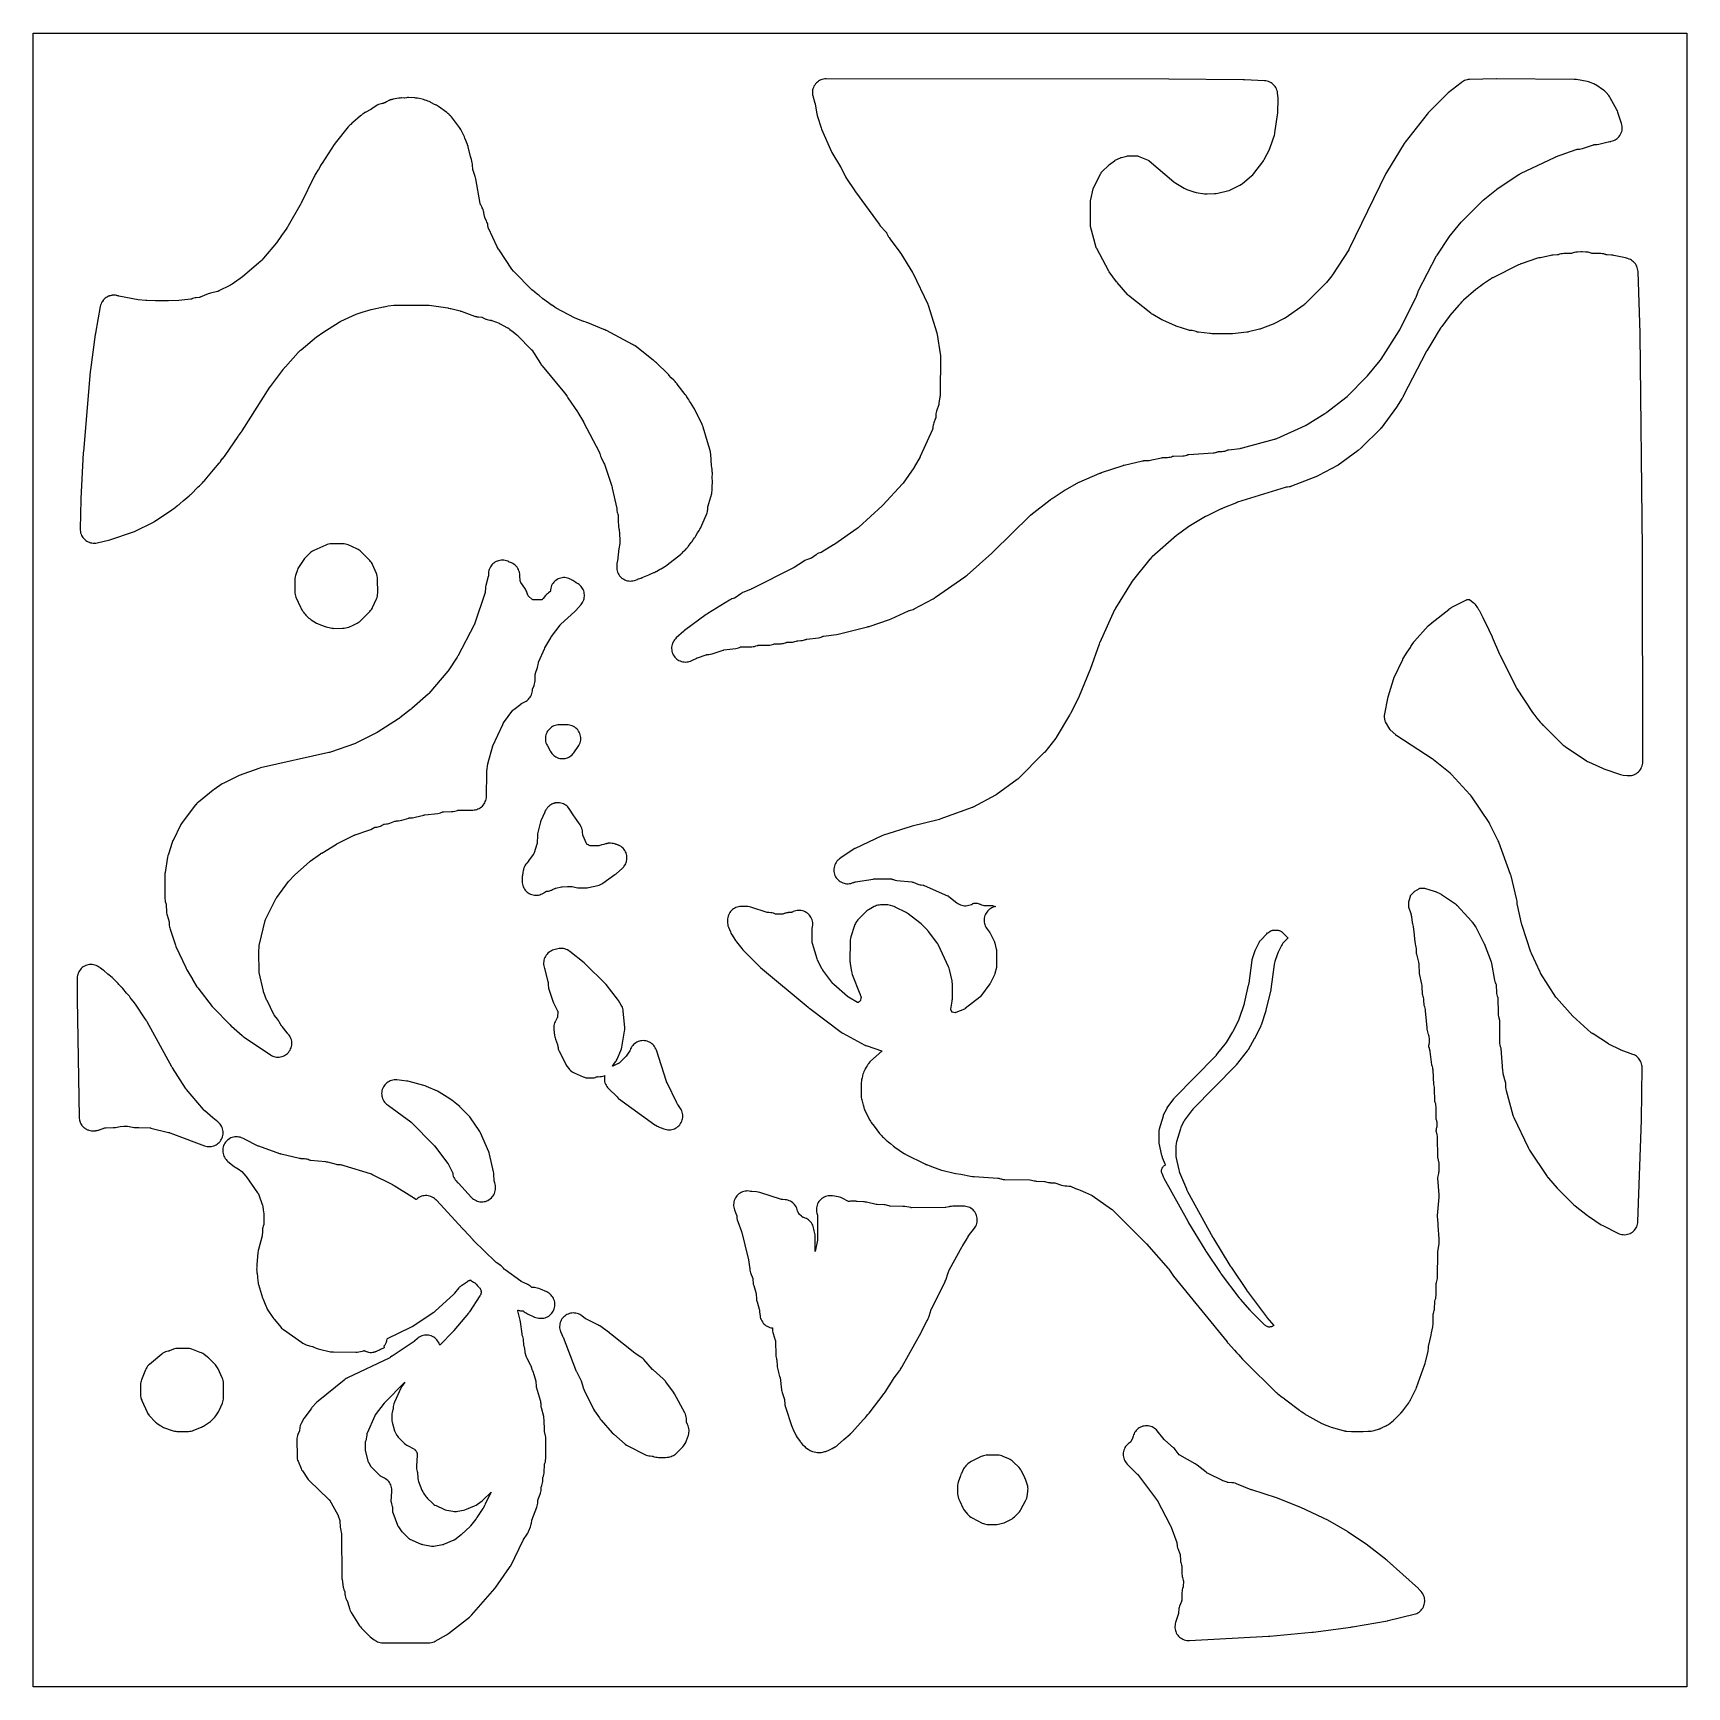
# Model space of a CAD drawing. Header units: millimetres. Extents: x 0 to 300, y 0 to 300.
import ezdxf

# ---------------------------------------------------------------- set-up
doc = ezdxf.new("R2010")
doc.units = ezdxf.units.MM
doc.layers.add('CUT', color=7, linetype='CONTINUOUS')

msp = doc.modelspace()

# ---------------------------------------------------------------- linework, layer by layer
at = {"layer": 'CUT'}
for points in [[(0.05, 0), (0.02, 0), (0.01, 0), (0.01, 0.01), (0, 0.01), (0, 0.02), (0, 0.05), (0, 299.95), (0, 299.98), (0, 299.99), (0.01, 300), (0.02, 300), (0.05, 300), (299.89, 300), (299.92, 300), (299.93, 300), (299.94, 300), (299.94, 299.99), (299.94, 299.98), (299.94, 299.95), (299.94, 0.05), (299.94, 0.02), (299.94, 0.01), (299.93, 0), (299.92, 0), (299.89, 0)], [(125.23, 188.09), (125.29, 188.1), (127.48, 188.39), (127.7, 188.43), (127.91, 188.49), (128.11, 188.56), (128.23, 188.61), (128.29, 188.64), (128.3, 188.64), (128.31, 188.64), (128.32, 188.64), (128.38, 188.64), (130.36, 188.69), (130.61, 188.71), (130.85, 188.75), (131.09, 188.82), (131.29, 188.89), (131.33, 188.9), (131.35, 188.91), (131.42, 188.93), (131.44, 188.93), (131.46, 188.94), (131.47, 188.94), (131.48, 188.94), (131.49, 188.94), (133.38, 188.97), (133.63, 188.99), (133.88, 189.03), (134.13, 189.1), (134.34, 189.17), (134.43, 189.2), (134.46, 189.21), (134.48, 189.21), (134.49, 189.21), (134.55, 189.21), (134.56, 189.21), (135.53, 189.24), (135.54, 189.24), (135.6, 189.24), (135.78, 189.25), (136.01, 189.29), (136.24, 189.34), (136.47, 189.42), (136.58, 189.47), (136.61, 189.48), (136.63, 189.48), (136.64, 189.49), (136.65, 189.49), (136.71, 189.49), (137.51, 189.51), (137.73, 189.53), (137.95, 189.56), (138.17, 189.62), (138.38, 189.69), (138.43, 189.71), (138.55, 189.76), (138.56, 189.76), (138.57, 189.76), (138.7, 189.76), (139.26, 189.79), (139.48, 189.81), (139.7, 189.86), (139.91, 189.91), (140.11, 189.99), (140.18, 190.02), (140.2, 190.03), (140.21, 190.03), (140.23, 190.03), (140.25, 190.04), (140.32, 190.04), (142.44, 190.33), (142.74, 190.39), (143.03, 190.49), (143.12, 190.53), (143.22, 190.57), (143.25, 190.58), (143.27, 190.58), (143.28, 190.59), (143.29, 190.59), (143.33, 190.6), (145.73, 190.91), (146.01, 190.96), (151.36, 192.3), (151.44, 192.33), (151.51, 192.35), (151.61, 192.38), (155.35, 193.63), (155.61, 193.73), (158.79, 195.2), (158.86, 195.23), (158.87, 195.24), (158.88, 195.25), (158.89, 195.25), (158.9, 195.25), (158.9, 195.26), (158.91, 195.26), (158.92, 195.26), (158.94, 195.26), (159.12, 195.3), (159.13, 195.3), (159.36, 195.36), (159.59, 195.44), (159.82, 195.55), (163.24, 197.39), (163.26, 197.4), (163.44, 197.5), (163.48, 197.52), (163.69, 197.65), (168.98, 201.39), (169.03, 201.42), (169.21, 201.54), (169.38, 201.68), (173.86, 205.66), (173.89, 205.68), (173.97, 205.75), (174, 205.78), (174.02, 205.8), (174.05, 205.82), (174.1, 205.87), (180.82, 212.47), (180.86, 212.51), (180.91, 212.55), (180.93, 212.57), (180.97, 212.6), (184.48, 215.35), (184.53, 215.38), (184.58, 215.41), (184.66, 215.46), (184.71, 215.49), (184.82, 215.56), (187.01, 217.04), (187.02, 217.05), (187.04, 217.06), (187.05, 217.07), (187.07, 217.09), (187.11, 217.11), (187.21, 217.17), (189.63, 218.52), (189.66, 218.54), (189.69, 218.55), (189.7, 218.56), (193.49, 220.17), (193.53, 220.19), (193.56, 220.2), (193.57, 220.2), (193.62, 220.22), (193.75, 220.26), (193.76, 220.27), (197.72, 221.59), (197.75, 221.6), (197.86, 221.63), (201.23, 222.4), (201.29, 222.41), (201.3, 222.41), (201.35, 222.42), (201.38, 222.43), (201.45, 222.44), (201.55, 222.44), (202.44, 222.49), (202.66, 222.52), (202.87, 222.56), (204.64, 222.97), (204.7, 222.98), (204.76, 222.99), (204.84, 223.01), (204.85, 223.01), (204.89, 223.01), (204.91, 223.01), (205.72, 223.03), (205.96, 223.05), (206.2, 223.09), (206.44, 223.15), (206.66, 223.24), (206.67, 223.24), (206.69, 223.25), (206.72, 223.26), (206.74, 223.27), (206.78, 223.28), (206.8, 223.28), (206.85, 223.28), (208.5, 223.32), (208.76, 223.34), (209.01, 223.39), (209.25, 223.46), (209.44, 223.53), (209.49, 223.54), (209.53, 223.55), (209.56, 223.56), (209.59, 223.56), (214.03, 223.85), (214.24, 223.87), (214.45, 223.91), (214.66, 223.97), (214.69, 223.98), (214.76, 224.01), (214.87, 224.05), (214.9, 224.06), (214.96, 224.08), (214.97, 224.09), (215, 224.09), (215, 224.1), (215.01, 224.1), (215.02, 224.1), (215.03, 224.1), (215.05, 224.1), (215.1, 224.11), (215.11, 224.11), (215.67, 224.13), (215.89, 224.15), (216.11, 224.19), (216.33, 224.25), (216.53, 224.33), (216.61, 224.37), (216.62, 224.37), (216.65, 224.38), (216.67, 224.38), (216.7, 224.39), (216.78, 224.39), (218.89, 224.67), (219.05, 224.69), (219.13, 224.7), (219.37, 224.75), (225.12, 226.32), (225.25, 226.36), (225.28, 226.37), (225.31, 226.38), (225.56, 226.47), (230.75, 228.81), (230.84, 228.85), (230.88, 228.87), (231.07, 228.98), (234.29, 230.97), (234.53, 231.14), (234.65, 231.24), (238.07, 233.9), (238.3, 234.1), (241.84, 237.62), (242.02, 237.81), (244.3, 240.6), (244.32, 240.63), (244.48, 240.85), (247.74, 245.98), (247.87, 246.2), (247.89, 246.24), (250.76, 251.99), (250.81, 252.09), (250.89, 252.29), (251.17, 253.09), (251.2, 253.18), (251.24, 253.31), (251.25, 253.33), (254.54, 259.58), (254.56, 259.63), (254.62, 259.72), (256.74, 262.89), (256.8, 262.98), (256.83, 263.02), (256.84, 263.02), (256.85, 263.04), (259.02, 265.72), (259.02, 265.73), (259.04, 265.75), (259.13, 265.85), (262.85, 269.58), (262.96, 269.67), (265.39, 271.6), (265.52, 271.69), (265.53, 271.7), (265.55, 271.72), (269.48, 274.34), (269.53, 274.37), (269.58, 274.4), (269.62, 274.43), (269.66, 274.46), (269.69, 274.48), (269.74, 274.5), (276.02, 277.49), (276.08, 277.52), (276.09, 277.52), (276.12, 277.53), (279.87, 278.88), (279.92, 278.9), (280.01, 278.93), (280.02, 278.93), (280.09, 278.93), (280.47, 278.97), (280.73, 279.01), (280.98, 279.08), (282.99, 279.73), (283.03, 279.75), (283.06, 279.76), (283.08, 279.76), (283.13, 279.77), (283.18, 279.78), (283.19, 279.78), (283.65, 279.79), (283.94, 279.82), (284.22, 279.88), (285.66, 280.26), (285.7, 280.27), (285.94, 280.33), (285.96, 280.33), (286.12, 280.36), (286.2, 280.37), (286.44, 280.43), (286.67, 280.51), (286.9, 280.62), (287.11, 280.75), (287.31, 280.9), (287.49, 281.06), (287.65, 281.25), (287.8, 281.45), (287.92, 281.66), (288.03, 281.88), (288.11, 282.12), (288.17, 282.36), (288.2, 282.6), (288.21, 282.85), (288.19, 283.1), (288.16, 283.34), (288.09, 283.58), (287.44, 285.62), (287.43, 285.65), (287.42, 285.68), (287.34, 285.9), (287.23, 286.1), (286.04, 288.24), (285.91, 288.47), (285.75, 288.67), (285.28, 289.21), (285.16, 289.34), (285.15, 289.35), (284.98, 289.5), (284.79, 289.64), (283.4, 290.59), (283.23, 290.7), (283.04, 290.8), (282.85, 290.88), (282.28, 291.09), (282.08, 291.15), (281.87, 291.2), (279.94, 291.55), (279.72, 291.58), (279.51, 291.59), (265.42, 291.7), (265.33, 291.7), (260.52, 291.57), (260.29, 291.55), (260.06, 291.51), (259.84, 291.45), (259.62, 291.38), (259.41, 291.28), (259.22, 291.16), (259.03, 291.02), (258.98, 290.99), (256.67, 289.15), (256.45, 288.96), (253.02, 285.52), (253.01, 285.51), (252.82, 285.29), (248.82, 280.21), (248.64, 279.95), (245.47, 274.71), (245.36, 274.51), (238.71, 260.86), (238.64, 260.74), (238.62, 260.71), (235.67, 256.14), (235.62, 256.07), (235.6, 256.03), (235.56, 255.98), (234.59, 254.76), (234.54, 254.7), (234.51, 254.67), (230.73, 250.91), (230.68, 250.86), (230.65, 250.83), (230.61, 250.8), (230.55, 250.73), (230.52, 250.71), (227.09, 248.3), (227.03, 248.27), (226.99, 248.25), (226.95, 248.23), (226.92, 248.21), (224.93, 247.22), (224.72, 247.13), (222.64, 246.34), (222.55, 246.31), (222.51, 246.3), (222.41, 246.27), (220.43, 245.78), (220.31, 245.76), (220.26, 245.75), (220.12, 245.73), (217.5, 245.46), (217.38, 245.46), (217.36, 245.46), (213.77, 245.47), (213.54, 245.49), (213.43, 245.5), (211.38, 245.73), (211.26, 245.75), (211.24, 245.75), (211.19, 245.76), (211.18, 245.76), (211.07, 245.81), (211.02, 245.83), (210.95, 245.86), (210.7, 245.94), (210.45, 245.99), (210.19, 246.02), (209.8, 246.04), (209.79, 246.04), (209.74, 246.05), (209.7, 246.06), (209.63, 246.08), (207.3, 246.86), (207.27, 246.87), (207.16, 246.91), (204.89, 247.92), (204.78, 247.97), (204.74, 248), (203.06, 248.98), (202.84, 249.09), (202.78, 249.13), (202.71, 249.17), (198.68, 252.39), (198.62, 252.44), (198.57, 252.48), (198.55, 252.51), (196.59, 254.76), (196.58, 254.77), (196.52, 254.86), (196.5, 254.89), (195.18, 256.68), (195.11, 256.8), (195.09, 256.83), (192.9, 260.93), (192.87, 260.97), (192.85, 261), (192.85, 261.01), (192.83, 261.07), (192.83, 261.08), (191.8, 264.89), (191.78, 264.94), (191.78, 264.95), (191.78, 264.99), (191.78, 265.05), (191.79, 269.6), (191.79, 269.64), (191.79, 269.65), (191.8, 269.7), (191.81, 269.79), (192.27, 271.76), (192.28, 271.81), (192.31, 271.89), (192.33, 271.93), (193.66, 274.51), (193.7, 274.6), (193.73, 274.68), (193.74, 274.69), (193.75, 274.7), (193.75, 274.71), (193.78, 274.74), (195.14, 276.12), (195.14, 276.13), (195.15, 276.13), (195.16, 276.14), (195.22, 276.18), (196.13, 276.82), (196.24, 276.9), (196.26, 276.92), (197.2, 277.38), (197.26, 277.42), (197.28, 277.43), (197.29, 277.43), (197.32, 277.44), (197.39, 277.46), (197.4, 277.46), (198.37, 277.68), (198.48, 277.71), (198.5, 277.72), (198.51, 277.72), (198.52, 277.72), (198.54, 277.72), (198.62, 277.72), (200.31, 277.71), (200.35, 277.71), (200.37, 277.71), (200.39, 277.7), (200.44, 277.68), (202.23, 276.93), (202.24, 276.92), (202.27, 276.91), (202.29, 276.9), (202.37, 276.86), (202.4, 276.85), (202.41, 276.84), (206.87, 273.01), (207.05, 272.87), (207.24, 272.75), (208.79, 271.85), (209.02, 271.73), (209.25, 271.64), (210.5, 271.22), (210.69, 271.16), (210.73, 271.15), (210.93, 271.11), (212.45, 270.86), (212.69, 270.84), (212.93, 270.83), (214.24, 270.87), (214.27, 270.87), (214.31, 270.87), (214.57, 270.89), (214.86, 270.94), (216.63, 271.37), (216.9, 271.45), (217.16, 271.56), (218.88, 272.42), (219.13, 272.57), (219.36, 272.74), (221, 274.1), (221.2, 274.29), (221.39, 274.5), (223.04, 276.66), (223.17, 276.85), (223.28, 277.05), (224.22, 278.9), (224.23, 278.91), (224.24, 278.93), (224.37, 279.26), (225.12, 281.5), (225.18, 281.71), (225.22, 281.92), (225.71, 285.18), (225.74, 285.5), (225.79, 288.22), (225.79, 288.27), (225.79, 288.3), (225.77, 288.62), (225.7, 289.16), (225.66, 289.41), (225.59, 289.64), (225.5, 289.87), (225.38, 290.1), (225.25, 290.3), (225.09, 290.5), (224.92, 290.67), (224.73, 290.83), (224.52, 290.97), (224.31, 291.09), (224.08, 291.19), (223.84, 291.26), (223.6, 291.31), (223.35, 291.34), (219.69, 291.53), (219.56, 291.53), (219.49, 291.53), (206.01, 291.65), (205.99, 291.65), (143.83, 291.69), (143.59, 291.68), (143.34, 291.64), (143.11, 291.58), (142.87, 291.5), (142.65, 291.4), (142.44, 291.27), (142.24, 291.12), (142.06, 290.96), (141.9, 290.78), (141.75, 290.58), (141.62, 290.37), (141.52, 290.15), (141.44, 289.91), (141.38, 289.68), (141.34, 289.43), (141.33, 289.19), (141.34, 288.94), (141.38, 288.7), (141.39, 288.65), (141.45, 288.4), (141.8, 287.27), (141.82, 287.21), (141.82, 287.19), (141.84, 287.11), (142.13, 285.38), (142.13, 285.37), (142.13, 285.36), (142.14, 285.33), (142.18, 285.06), (142.19, 285.02), (142.25, 284.84), (142.93, 282.8), (143.01, 282.59), (144.88, 278.33), (145.04, 278.01), (146.46, 275.73), (146.49, 275.67), (146.52, 275.59), (146.55, 275.53), (146.58, 275.47), (146.58, 275.46), (146.6, 275.43), (147.35, 273.91), (147.52, 273.62), (149.01, 271.41), (149.04, 271.36), (149.05, 271.34), (149.07, 271.31), (149.16, 271.18), (153.42, 265.35), (153.49, 265.24), (153.65, 265.04), (154.64, 263.93), (154.66, 263.91), (154.71, 263.86), (154.73, 263.83), (154.74, 263.82), (154.75, 263.8), (154.78, 263.76), (155.09, 263.15), (155.09, 263.13), (155.23, 262.9), (155.36, 262.72), (155.38, 262.68), (155.45, 262.61), (157.22, 260.27), (157.33, 260.1), (157.36, 260.06), (157.4, 260.01), (159.49, 256.59), (159.51, 256.56), (159.52, 256.55), (159.55, 256.48), (162.26, 250.82), (162.27, 250.8), (162.27, 250.78), (162.31, 250.64), (163.88, 245.64), (163.9, 245.6), (163.91, 245.57), (163.93, 245.5), (163.98, 245.38), (163.99, 245.35), (163.99, 245.34), (163.99, 245.3), (164.52, 241.8), (164.53, 241.76), (164.55, 241.63), (164.55, 241.62), (164.55, 241.6), (164.55, 241.51), (164.49, 234.3), (164.48, 234.16), (164.48, 234.12), (164.47, 234.07), (164.47, 234.04), (164.28, 232.85), (164.27, 232.73), (164.26, 232.68), (164.26, 232.66), (164.25, 232.63), (163.85, 231.39), (163.79, 231.18), (163.75, 230.96), (163.73, 230.75), (163.71, 230.32), (163.71, 230.24), (163.71, 230.23), (163.7, 230.17), (163.69, 230.15), (163.68, 230.12), (163.35, 229.31), (163.27, 229.08), (163.22, 228.85), (163.18, 228.61), (163.15, 228.3), (163.14, 228.23), (163.14, 228.21), (163.13, 228.18), (163.1, 228.12), (160.91, 223.2), (160.9, 223.17), (160.88, 223.14), (160.87, 223.11), (159.82, 221.27), (159.81, 221.25), (159.79, 221.22), (159.76, 221.17), (159.74, 221.15), (159.72, 221.11), (157.77, 218.36), (157.72, 218.3), (157.71, 218.28), (157.68, 218.25), (154.13, 214.38), (154.02, 214.27), (153.97, 214.23), (149.77, 210.36), (149.65, 210.27), (149.63, 210.25), (149.46, 210.13), (145.39, 207.32), (145.26, 207.23), (145.21, 207.19), (145.17, 207.16), (143.11, 205.87), (143.06, 205.84), (143.04, 205.83), (143.02, 205.82), (143.01, 205.82), (142.99, 205.82), (142.98, 205.81), (142.92, 205.79), (142.86, 205.78), (142.72, 205.74), (142.69, 205.73), (142.45, 205.64), (142.22, 205.52), (142.01, 205.38), (141.18, 204.78), (141.17, 204.77), (141.16, 204.77), (141.08, 204.73), (141.03, 204.71), (140.99, 204.7), (140.25, 204.43), (139.97, 204.32), (139.72, 204.17), (138.06, 203.08), (138.04, 203.07), (137.98, 203.03), (137.93, 202.99), (137.89, 202.97), (130.37, 199.2), (130.28, 199.16), (130.25, 199.15), (128.88, 198.6), (128.69, 198.52), (128.51, 198.42), (128.34, 198.3), (127.34, 197.57), (127.32, 197.56), (127.26, 197.53), (127.23, 197.52), (127.22, 197.52), (127.14, 197.5), (126.99, 197.46), (126.75, 197.38), (126.52, 197.28), (126.3, 197.16), (122.35, 194.69), (122.29, 194.65), (122.26, 194.63), (122.2, 194.59), (122.1, 194.52), (118.17, 191.61), (118.01, 191.48), (116.65, 190.29), (116.48, 190.12), (116.32, 189.94), (116.18, 189.74), (116.06, 189.53), (115.97, 189.31), (115.89, 189.08), (115.84, 188.84), (115.81, 188.6), (115.8, 188.36), (115.82, 188.12), (115.86, 187.88), (115.92, 187.65), (116.01, 187.42), (116.11, 187.2), (116.24, 186.99), (116.39, 186.8), (116.55, 186.62), (116.73, 186.46), (116.93, 186.32), (117.14, 186.2), (117.35, 186.1), (117.58, 186.01), (117.82, 185.96), (118.06, 185.92), (118.3, 185.91), (118.32, 185.91), (118.55, 185.92), (118.79, 185.95), (119.01, 186.01), (119.23, 186.08), (119.45, 186.18), (120.36, 186.64), (120.37, 186.64), (120.37, 186.65), (120.48, 186.69), (122.07, 187.23), (122.11, 187.24), (122.16, 187.25), (122.17, 187.25), (122.18, 187.25), (122.57, 187.29), (122.82, 187.33), (122.87, 187.34), (123.16, 187.41), (125.18, 188.08), (125.19, 188.08), (125.22, 188.09)], [(18.06, 209.45), (18.39, 209.58), (18.41, 209.59), (21.83, 211.3), (21.91, 211.35), (21.92, 211.35), (21.93, 211.36), (21.94, 211.37), (21.97, 211.38), (22.04, 211.42), (22.1, 211.46), (22.13, 211.48), (22.19, 211.52), (25.14, 213.49), (25.28, 213.58), (25.33, 213.61), (25.35, 213.62), (25.55, 213.77), (26.15, 214.27), (26.16, 214.28), (26.17, 214.29), (26.29, 214.37), (26.38, 214.43), (26.48, 214.5), (26.66, 214.65), (27.19, 215.13), (28.29, 216.05), (28.37, 216.1), (28.57, 216.28), (28.61, 216.32), (29.96, 217.67), (30.2, 217.89), (30.33, 218.01), (30.39, 218.06), (30.56, 218.24), (30.73, 218.44), (30.98, 218.69), (31.03, 218.74), (31.06, 218.77), (31.23, 218.96), (32.72, 220.78), (33.76, 222.01), (33.77, 222.02), (33.87, 222.13), (33.9, 222.17), (33.91, 222.18), (33.95, 222.23), (34.04, 222.35), (34.05, 222.36), (34.07, 222.39), (34.32, 222.75), (34.33, 222.76), (34.35, 222.78), (34.7, 223.21), (34.82, 223.37), (37.2, 226.83), (37.27, 226.93), (37.43, 227.16), (37.62, 227.43), (37.73, 227.58), (37.79, 227.67), (37.83, 227.73), (37.84, 227.75), (37.86, 227.78), (37.9, 227.83), (42.95, 235.78), (42.97, 235.8), (42.98, 235.82), (42.99, 235.84), (43.01, 235.86), (43.02, 235.88), (43.04, 235.9), (43.05, 235.92), (44.85, 238.29), (45.41, 239.03), (45.43, 239.06), (45.48, 239.13), (45.55, 239.23), (45.59, 239.27), (45.67, 239.37), (45.77, 239.48), (48.07, 242.05), (48.08, 242.06), (48.11, 242.09), (48.16, 242.15), (48.21, 242.2), (48.5, 242.46), (48.53, 242.49), (48.55, 242.51), (48.61, 242.56), (51.43, 244.92), (51.44, 244.93), (51.46, 244.95), (51.51, 244.98), (52.52, 245.69), (55.53, 247.57), (55.54, 247.58), (55.57, 247.6), (55.58, 247.6), (55.6, 247.61), (55.62, 247.62), (55.67, 247.64), (55.68, 247.65), (55.69, 247.66), (55.73, 247.68), (55.75, 247.69), (55.77, 247.69), (55.83, 247.72), (58.58, 248.99), (59.69, 249.4), (61.3, 249.83), (63.56, 250.33), (63.67, 250.36), (63.68, 250.36), (64.4, 250.52), (64.41, 250.52), (65.4, 250.64), (68.23, 250.64), (70.58, 250.63), (71.34, 250.63), (71.86, 250.63), (75.21, 250.15), (75.23, 250.15), (75.32, 250.12), (75.33, 250.12), (75.38, 250.11), (75.63, 250.05), (75.71, 250.03), (75.73, 250.02), (75.74, 250.02), (77.44, 249.6), (77.52, 249.58), (77.54, 249.57), (77.58, 249.56), (77.61, 249.55), (80.04, 248.66), (80.09, 248.65), (80.22, 248.6), (80.3, 248.58), (80.31, 248.58), (80.41, 248.56), (80.46, 248.55), (80.52, 248.54), (80.54, 248.53), (80.78, 248.5), (81.38, 248.45), (81.41, 248.45), (81.44, 248.44), (81.46, 248.44), (81.49, 248.43), (81.5, 248.42), (81.52, 248.41), (81.89, 248.21), (82.12, 248.11), (82.16, 248.1), (82.36, 248.02), (82.61, 247.96), (82.86, 247.93), (82.96, 247.92), (82.98, 247.92), (83.04, 247.91), (83.06, 247.91), (83.09, 247.9), (83.12, 247.89), (83.16, 247.88), (83.18, 247.87), (83.22, 247.86), (84.51, 247.35), (84.55, 247.33), (84.56, 247.33), (84.59, 247.31), (86.05, 246.55), (86.12, 246.52), (86.18, 246.49), (86.21, 246.48), (86.24, 246.46), (86.35, 246.38), (86.42, 246.32), (86.47, 246.28), (86.48, 246.27), (86.49, 246.26), (87.04, 245.82), (87.75, 245.26), (87.79, 245.23), (87.82, 245.2), (87.83, 245.2), (87.86, 245.17), (87.86, 245.16), (90.42, 242.56), (90.42, 242.55), (90.43, 242.54), (92.01, 240.05), (92.02, 240.05), (92.03, 240.03), (92.06, 239.98), (92.07, 239.97), (92.08, 239.96), (92.08, 239.95), (92.11, 239.91), (92.18, 239.82), (92.19, 239.8), (92.21, 239.78), (92.22, 239.77), (92.23, 239.76), (92.25, 239.73), (92.34, 239.62), (96.37, 234.74), (96.78, 234.18), (96.81, 234.14), (96.84, 234.09), (96.85, 234.08), (97.01, 233.84), (98.74, 231.28), (98.77, 231.23), (98.8, 231.18), (98.81, 231.16), (99.83, 229.46), (99.83, 229.45), (102.71, 223.93), (102.72, 223.91), (102.74, 223.87), (102.75, 223.83), (102.75, 223.81), (102.77, 223.71), (102.83, 223.47), (102.91, 223.24), (103.01, 223.01), (103.53, 222.01), (103.62, 221.8), (104.95, 217.8), (105.01, 217.58), (105.02, 217.55), (105.02, 217.54), (105.03, 217.53), (105.03, 217.52), (105.04, 217.49), (105.04, 217.48), (105.04, 217.47), (105.05, 217.43), (105.85, 213.74), (105.86, 213.53), (105.88, 213.32), (105.92, 213.11), (105.98, 212.9), (106.05, 212.7), (106.08, 212.63), (106.09, 212.61), (106.1, 212.57), (106.11, 212.53), (106.11, 212.52), (106.11, 212.51), (106.11, 212.5), (106.11, 212.47), (106.11, 212.44), (106.12, 212.17), (106.13, 211.85), (106.14, 211.55), (106.14, 211.27), (106.15, 210.81), (106.16, 210.71), (106.17, 210.59), (106.17, 210.57), (106.18, 210.49), (106.2, 210.38), (106.21, 210.28), (106.26, 210.07), (106.27, 210.03), (106.39, 208.14), (106.39, 207.43), (106.26, 206.44), (106.23, 206.33), (106.21, 206.26), (106.19, 206.15), (106.18, 206.1), (106.18, 206.09), (106.18, 206.08), (106.17, 206.03), (106.16, 205.87), (106.15, 205.79), (106.14, 205.46), (106.14, 205.44), (106.14, 205.41), (106.14, 205.37), (105.98, 204.22), (105.93, 204.06), (105.87, 203.78), (105.85, 203.51), (105.84, 203.19), (105.84, 203.18), (105.85, 202.94), (105.85, 202.93), (105.88, 202.69), (105.88, 202.68), (105.93, 202.45), (105.93, 202.44), (106.01, 202.21), (106.11, 201.99), (106.11, 201.98), (106.23, 201.77), (106.23, 201.76), (106.37, 201.57), (106.37, 201.56), (106.53, 201.37), (106.71, 201.2), (106.91, 201.05), (107.12, 200.92), (107.13, 200.92), (107.34, 200.81), (107.35, 200.81), (107.57, 200.72), (107.81, 200.66), (107.82, 200.66), (108.05, 200.62), (108.07, 200.62), (108.3, 200.6), (108.55, 200.61), (108.79, 200.64), (109.03, 200.7), (109.05, 200.71), (109.27, 200.78), (109.56, 200.9), (109.59, 200.91), (109.6, 200.91), (109.63, 200.92), (110.25, 201.13), (110.28, 201.14), (110.49, 201.22), (111.66, 201.73), (112.18, 201.94), (112.46, 202.07), (112.57, 202.13), (112.59, 202.14), (112.68, 202.18), (112.8, 202.23), (112.83, 202.24), (112.97, 202.31), (112.99, 202.32), (113.01, 202.33), (113.07, 202.36), (113.15, 202.41), (113.63, 202.69), (113.82, 202.8), (113.88, 202.83), (114.1, 202.96), (114.59, 203.25), (114.6, 203.25), (114.61, 203.26), (114.73, 203.33), (114.76, 203.35), (114.92, 203.47), (114.93, 203.48), (114.96, 203.5), (114.99, 203.52), (117.39, 205.4), (117.62, 205.6), (117.63, 205.61), (117.64, 205.62), (117.99, 205.98), (118.02, 206.01), (118.04, 206.03), (118.06, 206.05), (118.07, 206.06), (118.18, 206.15), (118.2, 206.17), (118.22, 206.19), (118.26, 206.23), (118.26, 206.24), (118.27, 206.26), (118.28, 206.27), (118.29, 206.28), (118.3, 206.29), (118.44, 206.43), (118.51, 206.5), (118.68, 206.7), (118.72, 206.75), (118.79, 206.84), (118.98, 207.1), (118.99, 207.11), (119.36, 207.57), (119.4, 207.64), (119.52, 207.8), (119.53, 207.82), (119.56, 207.86), (119.57, 207.87), (119.58, 207.89), (119.59, 207.91), (119.6, 207.93), (119.7, 208.09), (119.72, 208.12), (119.77, 208.18), (119.93, 208.41), (119.97, 208.46), (120.02, 208.53), (120.07, 208.59), (120.19, 208.79), (120.5, 209.34), (120.51, 209.36), (120.79, 209.8), (120.81, 209.83), (120.85, 209.9), (120.93, 210.02), (121.03, 210.22), (122.14, 212.68), (122.24, 212.95), (122.31, 213.22), (122.33, 213.34), (122.33, 213.35), (122.34, 213.43), (122.35, 213.5), (122.35, 213.51), (122.35, 213.53), (122.35, 213.56), (122.36, 213.59), (122.38, 213.84), (122.38, 213.86), (122.39, 213.89), (122.4, 214.06), (122.4, 214.08), (122.4, 214.1), (122.41, 214.11), (122.41, 214.12), (122.41, 214.13), (122.43, 214.19), (122.43, 214.2), (122.45, 214.25), (122.57, 214.69), (123.07, 216.5), (123.12, 216.72), (123.15, 216.94), (123.16, 217.16), (123.16, 217.65), (123.16, 217.7), (123.16, 217.75), (123.16, 217.8), (123.21, 218.45), (123.21, 218.6), (123.21, 218.63), (123.21, 218.78), (123.17, 219.28), (123.17, 219.31), (123.17, 219.34), (123.17, 219.35), (123.17, 219.38), (123.19, 220.12), (123.19, 220.18), (123.19, 220.23), (123.18, 220.43), (123.18, 220.44), (123.18, 220.62), (123.17, 220.9), (123.12, 221.18), (123.04, 221.54), (122.91, 223.62), (122.87, 223.9), (122.84, 224.06), (122.83, 224.1), (122.81, 224.18), (122.78, 224.3), (122.32, 225.85), (121.54, 228.49), (121.53, 228.51), (121.52, 228.53), (121.51, 228.56), (121.46, 228.72), (121.42, 228.8), (121.39, 228.87), (121.37, 228.91), (121.37, 228.92), (121.35, 228.95), (121.32, 229.02), (119.93, 231.81), (119.81, 232.03), (119.22, 232.97), (119.07, 233.25), (119.07, 233.26), (118.94, 233.48), (118.92, 233.51), (118.85, 233.6), (118.85, 233.61), (118.63, 233.9), (118.61, 233.93), (118.6, 233.94), (118.59, 233.96), (118.54, 234.05), (118.47, 234.17), (118.44, 234.22), (118.42, 234.26), (118.28, 234.46), (116.83, 236.33), (116.81, 236.36), (116.73, 236.45), (116.71, 236.47), (116.69, 236.49), (116.63, 236.56), (116.59, 236.61), (116.42, 236.78), (116.19, 237.04), (115.74, 237.49), (115.29, 237.95), (115.27, 237.98), (115.1, 238.17), (113.04, 240.16), (112.91, 240.29), (112.87, 240.33), (112.74, 240.45), (112.73, 240.46), (112.71, 240.48), (112.49, 240.67), (112.47, 240.69), (109.17, 243.24), (109.14, 243.26), (109.13, 243.26), (109.1, 243.28), (108.99, 243.36), (108.96, 243.39), (108.93, 243.4), (108.84, 243.45), (108.83, 243.46), (108.81, 243.47), (108.8, 243.47), (108.77, 243.5), (108.71, 243.53), (103.99, 246.03), (103.95, 246.05), (103.94, 246.05), (103.93, 246.06), (103.91, 246.06), (103.89, 246.07), (103.87, 246.08), (103.85, 246.09), (103.74, 246.14), (103.71, 246.15), (103.7, 246.16), (103.55, 246.22), (103.52, 246.23), (103.49, 246.24), (100.63, 247.44), (100.36, 247.53), (100.32, 247.54), (99.86, 247.69), (99.83, 247.7), (98.19, 248.35), (98.17, 248.36), (94.86, 250.13), (94.71, 250.22), (94.69, 250.23), (94.54, 250.32), (94.06, 250.62), (93.99, 250.67), (93.97, 250.68), (93.93, 250.71), (92.58, 251.72), (92.54, 251.75), (92.53, 251.76), (92.45, 251.82), (91.77, 252.37), (91.62, 252.5), (91.44, 252.64), (90.56, 253.35), (90.53, 253.37), (87.13, 256.83), (86.84, 257.19), (84.51, 260.66), (84.5, 260.67), (84.42, 260.79), (84.24, 261.08), (84.21, 261.11), (84.21, 261.12), (84.2, 261.13), (84.19, 261.14), (84.19, 261.15), (84.15, 261.23), (82.58, 264.62), (82.56, 264.67), (82.55, 264.7), (82.55, 264.72), (82.54, 264.73), (82.54, 264.75), (82.52, 264.82), (82.49, 265.09), (82.45, 265.31), (82.39, 265.52), (82.32, 265.72), (82.23, 265.92), (82, 266.36), (81.99, 266.38), (81.98, 266.41), (81.95, 266.51), (81.95, 266.52), (81.82, 267.11), (81.76, 267.37), (81.74, 267.45), (81.72, 267.52), (81.68, 267.7), (81.68, 267.71), (81.62, 267.92), (81.62, 267.93), (81.55, 268.13), (81.45, 268.33), (81.44, 268.34), (81.18, 268.85), (81.17, 268.86), (81.16, 268.9), (81.15, 268.91), (81.14, 268.94), (81.14, 268.95), (81.13, 268.97), (81.11, 269.07), (80.27, 273.59), (80.26, 273.67), (80.25, 273.7), (80.25, 273.73), (80.18, 273.97), (79.77, 275.26), (79.77, 275.27), (79.77, 275.28), (79.76, 275.3), (79.76, 275.32), (79.75, 275.34), (79.74, 275.37), (79.74, 275.41), (79.73, 275.46), (79.71, 275.94), (79.7, 276.03), (79.69, 276.2), (79.64, 276.46), (79.63, 276.48), (79.49, 277.06), (79.35, 277.64), (78.92, 279.37), (78.9, 279.42), (78.85, 279.59), (78.83, 279.63), (78.82, 279.65), (78.81, 279.68), (78.8, 279.72), (78.76, 279.81), (78.32, 280.95), (78.22, 281.17), (77.55, 282.49), (77.44, 282.68), (77.32, 282.87), (75.87, 284.79), (75.72, 284.97), (75.55, 285.13), (75.5, 285.17), (75.5, 285.18), (75.41, 285.28), (75.24, 285.44), (75.06, 285.58), (73.5, 286.71), (73.33, 286.83), (73.15, 286.93), (73.13, 286.94), (73.01, 286.99), (72.83, 287.07), (71.81, 287.57), (71.59, 287.67), (71.35, 287.75), (71.13, 287.81), (71.06, 287.84), (70.81, 287.93), (70.56, 288), (70, 288.11), (69.7, 288.17), (69.62, 288.19), (69.42, 288.22), (69.23, 288.24), (68.11, 288.29), (67.92, 288.29), (67.72, 288.27), (67.34, 288.22), (67.33, 288.22), (67.31, 288.22), (67.29, 288.22), (66.81, 288.23), (66.77, 288.23), (66.76, 288.23), (66.55, 288.22), (66.34, 288.19), (65.28, 288.01), (65.16, 287.98), (65.03, 287.96), (64.93, 287.92), (64.79, 287.88), (64.74, 287.86), (64.72, 287.85), (64.71, 287.84), (64.67, 287.82), (64.6, 287.79), (64.55, 287.77), (64.53, 287.76), (64.51, 287.75), (64.1, 287.54), (63.77, 287.37), (63.72, 287.34), (63.7, 287.33), (63.68, 287.32), (63.64, 287.3), (63.59, 287.27), (63.56, 287.26), (63.55, 287.25), (63.52, 287.24), (63.49, 287.23), (63.48, 287.23), (63.46, 287.23), (63.42, 287.22), (63.4, 287.22), (63.38, 287.22), (63.34, 287.21), (63.29, 287.2), (63.12, 287.18), (62.87, 287.11), (62.63, 287.02), (62.55, 286.98), (62.39, 286.9), (62.17, 286.76), (61.34, 286.17), (61.3, 286.13), (61.28, 286.13), (60.22, 285.59), (60.18, 285.57), (60, 285.47), (59.96, 285.44), (59.83, 285.35), (59.72, 285.26), (59.67, 285.22), (59.61, 285.16), (59.49, 285.06), (59.46, 285.04), (59.4, 284.99), (57.96, 283.78), (57.8, 283.64), (57.66, 283.48), (57.61, 283.42), (57.46, 283.29), (57.33, 283.18), (57.32, 283.17), (57.15, 282.98), (54.77, 280.06), (54.77, 280.05), (54.64, 279.87), (54.59, 279.8), (54.58, 279.79), (52.4, 276.39), (52.38, 276.37), (52.25, 276.19), (52.13, 275.98), (51.74, 275.22), (51.73, 275.2), (51.18, 274.32), (51.08, 274.16), (51, 273.98), (48.62, 269.17), (48.53, 269), (48.5, 268.94), (48.48, 268.91), (48.43, 268.82), (48.42, 268.81), (48.39, 268.75), (46.27, 265.03), (46.27, 265.02), (46.22, 264.95), (46.21, 264.94), (46.21, 264.93), (46.19, 264.91), (46.18, 264.89), (46.18, 264.88), (46.15, 264.84), (46.13, 264.82), (46.07, 264.73), (46.06, 264.71), (46.02, 264.65), (46.01, 264.64), (45.05, 263.27), (44.81, 262.93), (44.26, 262.16), (44.14, 261.98), (41.81, 259.18), (41.46, 258.78), (41.44, 258.76), (41.43, 258.75), (41.33, 258.64), (41.32, 258.62), (41.3, 258.61), (37.96, 255.8), (36.09, 254.48), (35.84, 254.31), (35.75, 254.25), (35.73, 254.24), (35.7, 254.22), (33.69, 253.22), (33.67, 253.21), (33.56, 253.16), (33.55, 253.16), (33.54, 253.16), (33.51, 253.15), (33.5, 253.14), (33.46, 253.13), (33.44, 253.13), (32.19, 252.84), (31.97, 252.78), (31.76, 252.7), (30.33, 252.08), (30.23, 252.05), (30.22, 252.04), (30.18, 252.03), (30.15, 252.03), (29.59, 251.98), (29.37, 251.95), (29.15, 251.9), (28.93, 251.83), (28.85, 251.8), (28.8, 251.78), (28.74, 251.75), (28.73, 251.75), (28.68, 251.74), (28.63, 251.73), (26.45, 251.47), (24.54, 251.44), (22.24, 251.43), (22.19, 251.43), (20.61, 251.49), (20.58, 251.49), (20.54, 251.49), (20.47, 251.5), (19.08, 251.64), (19.07, 251.64), (15.57, 252.3), (15.5, 252.31), (15.46, 252.32), (15.44, 252.32), (15.43, 252.32), (15.4, 252.33), (15.37, 252.34), (15.33, 252.35), (15.2, 252.39), (15.13, 252.4), (14.95, 252.43), (14.93, 252.43), (14.92, 252.43), (14.91, 252.43), (14.9, 252.43), (14.88, 252.44), (14.83, 252.44), (14.77, 252.44), (14.7, 252.45), (14.67, 252.45), (14.64, 252.45), (14.45, 252.44), (14.39, 252.44), (14.35, 252.43), (14.32, 252.42), (14.3, 252.42), (14.24, 252.41), (14.2, 252.41), (14.18, 252.4), (14.16, 252.4), (14.15, 252.4), (13.95, 252.35), (13.91, 252.34), (13.88, 252.33), (13.87, 252.32), (13.82, 252.3), (13.72, 252.27), (13.68, 252.25), (13.49, 252.16), (13.48, 252.15), (13.46, 252.14), (13.45, 252.14), (13.38, 252.1), (13.27, 252.04), (13.25, 252.03), (13.24, 252.02), (13.07, 251.89), (13.04, 251.87), (12.9, 251.74), (12.88, 251.72), (12.87, 251.71), (12.86, 251.7), (12.85, 251.69), (12.84, 251.68), (12.83, 251.67), (12.83, 251.66), (12.71, 251.53), (12.7, 251.51), (12.56, 251.33), (12.55, 251.31), (12.53, 251.27), (12.44, 251.11), (12.43, 251.1), (12.33, 250.88), (12.25, 250.65), (12.25, 250.64), (12.19, 250.4), (11.3, 245.55), (11.29, 245.51), (11.29, 245.49), (11.29, 245.48), (11.26, 245.32), (10.4, 238.9), (10.4, 238.88), (10.4, 238.85), (10.39, 238.84), (10.37, 238.64), (9.12, 224.04), (9.11, 223.9), (9.11, 223.83), (8.69, 215.57), (8.69, 215.44), (8.69, 215.4), (8.54, 210.05), (8.55, 209.81), (8.57, 209.57), (8.62, 209.34), (8.7, 209.11), (8.79, 208.89), (8.91, 208.68), (9.04, 208.48), (9.2, 208.29), (9.37, 208.12), (9.55, 207.97), (9.75, 207.84), (9.96, 207.72), (10.18, 207.63), (10.41, 207.56), (10.65, 207.51), (10.89, 207.48), (11.13, 207.48), (11.37, 207.5), (11.6, 207.54), (13.89, 208.07), (14.12, 208.14)], [(146.77, 118.63), (146.8, 118.61), (146.81, 118.6), (146.87, 118.56), (150.84, 116.44), (150.85, 116.44), (150.94, 116.39), (150.95, 116.39), (150.97, 116.38), (151.03, 116.35), (151.04, 116.34), (151.22, 116.28), (151.24, 116.27), (153.86, 115.4), (153.87, 115.4), (153.88, 115.39), (153.89, 115.39), (153.91, 115.38), (153.92, 115.37), (153.92, 115.36), (153.91, 115.35), (153.9, 115.34), (151.88, 113.48), (151.8, 113.41), (151.78, 113.39), (151.58, 113.16), (151.53, 113.08), (151.51, 113.05), (151.4, 112.92), (151.26, 112.69), (151.11, 112.42), (150.92, 112.1), (150.82, 111.92), (150.73, 111.72), (150.72, 111.7), (150.69, 111.64), (150.58, 111.41), (150.5, 111.17), (150.43, 110.92), (150.34, 110.44), (150.33, 110.38), (150.32, 110.34), (150.32, 110.33), (150.31, 110.31), (150.27, 110.14), (150.26, 110.04), (150.26, 110.03), (150.23, 109.88), (150.2, 109.65), (150.19, 109.41), (150.19, 109.38), (150.19, 109.37), (150.19, 108.75), (150.16, 108), (150.16, 107.76), (150.19, 107.51), (150.2, 107.48), (150.2, 107.47), (150.2, 107.46), (150.2, 107.45), (150.2, 107.15), (150.2, 107.14), (150.21, 106.91), (150.24, 106.69), (150.29, 106.47), (150.42, 106.01), (150.42, 106), (150.46, 105.78), (150.53, 105.55), (150.57, 105.46), (150.57, 105.45), (150.58, 105.44), (150.68, 105.07), (150.72, 104.95), (150.73, 104.92), (150.86, 104.59), (151.75, 102.81), (151.87, 102.6), (152.01, 102.4), (152.54, 101.71), (153.52, 100.41), (153.69, 100.22), (153.73, 100.17), (153.74, 100.16), (153.76, 100.13), (153.81, 100.08), (153.9, 99.98), (153.9, 99.97), (153.94, 99.94), (154.08, 99.8), (154.22, 99.67), (154.77, 99.14), (154.77, 99.13), (154.78, 99.12), (154.93, 98.99), (155.08, 98.87), (155.48, 98.58), (155.5, 98.57), (155.53, 98.55), (156.04, 98.1), (156.27, 97.93), (157.86, 96.85), (157.88, 96.83), (157.9, 96.81), (157.93, 96.79), (158.04, 96.73), (158.09, 96.7), (158.21, 96.63), (158.26, 96.6), (158.27, 96.6), (161.75, 94.88), (161.76, 94.87), (162, 94.77), (162.02, 94.76), (162.1, 94.73), (162.2, 94.7), (162.53, 94.58), (162.93, 94.43), (164.76, 93.76), (164.8, 93.74), (165.07, 93.66), (167.07, 93.17), (167.34, 93.12), (168.25, 93), (170.03, 92.63), (170.38, 92.59), (170.42, 92.59), (170.57, 92.58), (170.66, 92.57), (174.96, 92.28), (174.98, 92.27), (175.15, 92.26), (175.16, 92.26), (175.17, 92.26), (175.24, 92.24), (175.26, 92.23), (175.5, 92.16), (175.55, 92.15), (175.72, 92.11), (175.75, 92.11), (175.77, 92.1), (175.95, 92.07), (176, 92.06), (176.22, 92.05), (180.75, 92), (180.76, 92), (180.78, 92), (180.79, 92), (180.81, 91.99), (181.34, 91.85), (181.55, 91.81), (181.63, 91.79), (181.76, 91.78), (181.92, 91.76), (181.98, 91.76), (183.46, 91.71), (183.48, 91.7), (183.67, 91.63), (183.92, 91.55), (184.18, 91.5), (184.27, 91.49), (184.43, 91.47), (184.44, 91.47), (184.45, 91.47), (184.53, 91.46), (185.14, 91.43), (185.22, 91.43), (185.23, 91.43), (185.3, 91.41), (186.5, 91.04), (186.79, 90.96), (186.83, 90.96), (187.09, 90.92), (187.11, 90.92), (187.16, 90.92), (187.3, 90.91), (187.36, 90.91), (187.48, 90.9), (187.87, 90.86), (187.89, 90.86), (187.92, 90.86), (188.01, 90.85), (188.07, 90.85), (188.08, 90.85), (188.09, 90.85), (188.09, 90.84), (188.12, 90.84), (188.13, 90.84), (189.07, 90.44), (189.6, 90.21), (189.91, 90.08), (190.85, 89.68), (191.94, 89.22), (191.95, 89.21), (191.98, 89.2), (191.99, 89.2), (192, 89.19), (192.01, 89.18), (192.02, 89.18), (192.03, 89.17), (192.04, 89.16), (192.05, 89.15), (192.07, 89.14), (195.6, 86.65), (195.62, 86.63), (195.68, 86.59), (195.77, 86.53), (195.8, 86.5), (195.81, 86.5), (195.82, 86.5), (201.69, 80.63), (201.74, 80.56), (201.84, 80.46), (201.87, 80.42), (201.91, 80.38), (201.92, 80.37), (201.94, 80.35), (205.84, 75.93), (205.87, 75.9), (205.89, 75.87), (205.98, 75.76), (206.68, 74.69), (206.83, 74.49), (216.53, 62.58), (216.57, 62.52), (216.59, 62.5), (216.61, 62.47), (216.71, 62.36), (216.72, 62.34), (217.87, 61.09), (218.24, 60.69), (218.67, 60.22), (218.91, 59.96), (219.36, 59.45), (219.44, 59.36), (219.49, 59.31), (219.5, 59.3), (219.51, 59.29), (219.59, 59.21), (219.6, 59.2), (219.81, 58.99), (219.82, 58.99), (225.45, 53.42), (225.49, 53.39), (225.49, 53.38), (225.63, 53.26), (225.77, 53.14), (226.55, 52.57), (226.83, 52.36), (226.9, 52.3), (226.97, 52.25), (229.67, 50.19), (229.72, 50.15), (229.81, 50.09), (229.9, 50.02), (230.08, 49.9), (230.41, 49.71), (230.6, 49.57), (230.69, 49.5), (230.78, 49.43), (230.98, 49.31), (233.7, 47.81), (233.92, 47.7), (234.16, 47.62), (235.14, 47.23), (235.4, 47.14), (237.57, 46.53), (237.61, 46.52), (237.76, 46.48), (237.83, 46.46), (237.94, 46.44), (237.99, 46.43), (238.03, 46.42), (238.06, 46.42), (238.07, 46.42), (238.09, 46.42), (238.23, 46.4), (239.09, 46.33), (239.29, 46.32), (239.3, 46.32), (239.36, 46.32), (240.15, 46.34), (240.18, 46.34), (240.2, 46.34), (240.21, 46.34), (240.99, 46.31), (241.07, 46.31), (241.08, 46.31), (241.25, 46.32), (242.1, 46.38), (242.14, 46.38), (242.19, 46.39), (242.26, 46.39), (242.4, 46.39), (242.61, 46.41), (242.62, 46.41), (242.65, 46.41), (242.9, 46.44), (243.19, 46.51), (244.21, 46.83), (244.23, 46.84), (244.31, 46.87), (244.4, 46.9), (244.44, 46.91), (244.58, 46.98), (244.64, 47), (244.68, 47.02), (244.69, 47.03), (245.35, 47.37), (245.38, 47.38), (245.4, 47.39), (245.44, 47.41), (245.44, 47.42), (245.48, 47.44), (245.49, 47.44), (245.51, 47.45), (245.57, 47.49), (245.58, 47.49), (245.8, 47.63), (246.43, 48.09), (246.71, 48.33), (246.79, 48.41), (246.8, 48.42), (246.92, 48.52), (246.93, 48.53), (246.95, 48.55), (247.32, 48.93), (247.34, 48.95), (247.35, 48.96), (247.82, 49.42), (247.95, 49.55), (248.03, 49.66), (248.04, 49.67), (248.05, 49.68), (248.06, 49.69), (248.07, 49.7), (248.16, 49.79), (248.39, 50.06), (249.49, 51.56), (249.55, 51.64), (249.64, 51.78), (249.67, 51.82), (249.7, 51.87), (249.75, 51.96), (249.78, 52.01), (249.81, 52.07), (249.82, 52.09), (250.78, 54.01), (250.79, 54.03), (250.83, 54.1), (250.91, 54.31), (250.91, 54.32), (252.09, 57.67), (252.44, 58.67), (252.44, 58.68), (252.45, 58.69), (252.45, 58.7), (252.46, 58.73), (252.53, 58.97), (252.53, 58.99), (252.99, 60.87), (253.03, 61.1), (253.06, 61.34), (253.07, 61.59), (253.07, 61.6), (253.1, 61.76), (253.53, 63.82), (253.53, 63.83), (253.54, 63.84), (253.54, 63.85), (253.56, 63.92), (253.61, 64.18), (253.61, 64.19), (253.61, 64.21), (253.84, 65.3), (253.87, 65.53), (253.89, 65.76), (253.93, 67.47), (253.93, 67.56), (253.93, 67.6), (253.93, 67.64), (253.93, 67.65), (253.93, 67.66), (253.94, 67.7), (253.95, 67.73), (253.96, 67.75), (254.05, 68.03), (254.11, 68.26), (254.15, 68.48), (254.17, 68.71), (254.21, 69.81), (254.21, 69.86), (254.21, 69.9), (254.21, 69.91), (254.22, 69.96), (254.23, 69.98), (254.31, 70.22), (254.39, 70.47), (254.43, 70.73), (254.45, 70.99), (254.49, 73.16), (254.49, 73.22), (254.5, 73.24), (254.52, 73.35), (254.6, 73.59), (254.66, 73.83), (254.7, 74.08), (254.72, 74.34), (254.76, 78.73), (254.76, 78.8), (254.76, 78.81), (254.76, 78.82), (254.76, 78.83), (254.76, 78.88), (254.76, 78.89), (254.77, 78.9), (254.77, 78.91), (254.77, 78.93), (255, 80.45), (255.03, 80.72), (255.02, 80.93), (255.02, 80.95), (255.03, 81.05), (255.02, 81.3), (254.84, 83.68), (254.83, 83.86), (254.83, 83.89), (254.82, 84.07), (254.73, 85.42), (254.73, 85.47), (254.73, 85.53), (255, 88.86), (255.01, 89.07), (255.01, 89.09), (255, 89.29), (254.75, 92.28), (254.75, 92.3), (254.75, 92.34), (254.75, 92.36), (254.75, 92.37), (254.75, 92.38), (254.77, 92.43), (254.93, 93.16), (254.97, 93.37), (254.99, 93.58), (255.03, 94.4), (255.02, 94.7), (254.98, 95), (254.77, 96.09), (254.77, 96.1), (254.76, 96.13), (254.76, 96.14), (254.76, 96.16), (254.72, 99.66), (254.72, 99.67), (254.72, 99.68), (254.71, 99.9), (254.7, 99.93), (254.67, 100.13), (254.67, 100.14), (254.66, 100.19), (254.61, 100.36), (254.59, 100.45), (254.55, 100.57), (254.51, 100.7), (254.5, 100.71), (254.49, 100.75), (254.49, 100.76), (254.48, 100.8), (254.47, 100.81), (254.47, 100.82), (254.47, 100.83), (254.47, 100.85), (254.48, 100.88), (254.48, 100.9), (254.51, 101.05), (254.53, 101.13), (254.55, 101.21), (254.61, 101.51), (254.61, 101.53), (254.62, 101.58), (254.65, 101.75), (254.66, 101.96), (254.66, 101.97), (254.66, 101.98), (254.65, 102.2), (254.65, 102.21), (254.63, 102.43), (254.58, 102.65), (254.58, 102.66), (254.53, 102.79), (254.51, 102.86), (254.51, 102.87), (254.49, 102.94), (254.49, 102.96), (254.49, 102.99), (254.49, 103), (254.49, 103.02), (254.45, 105.16), (254.45, 105.18), (254.45, 105.21), (254.43, 105.47), (254.38, 105.75), (254.3, 106.02), (254.29, 106.03), (254.27, 106.11), (254.26, 106.14), (254.25, 106.16), (254.23, 106.24), (254.17, 108.58), (254.15, 108.82), (254.11, 109.06), (254.05, 109.29), (253.91, 111.86), (253.88, 112.08), (253.84, 112.31), (253.78, 112.52), (253.72, 112.66), (253.71, 112.7), (253.7, 112.72), (253.7, 112.73), (253.69, 112.74), (253.68, 112.78), (253.67, 112.81), (253.67, 112.86), (253.37, 115.28), (253.37, 115.32), (253.33, 115.53), (253.33, 115.55), (253.27, 115.77), (253.23, 115.86), (253.2, 115.95), (253.19, 115.99), (253.16, 116.07), (253.15, 116.08), (253.15, 116.09), (253.14, 116.1), (253.13, 116.13), (253.12, 116.16), (253.1, 116.19), (253.1, 116.2), (253.11, 116.22), (253.12, 116.3), (253.12, 116.33), (253.13, 116.36), (253.13, 116.38), (253.14, 116.4), (253.17, 116.48), (253.21, 116.68), (253.21, 116.69), (253.22, 116.7), (253.25, 116.86), (253.26, 116.91), (253.26, 116.92), (253.28, 117.14), (253.28, 117.16), (253.28, 117.37), (253.28, 117.39), (253.26, 117.59), (253.26, 117.6), (253.26, 117.63), (253.21, 117.86), (253.17, 118.01), (253.14, 118.15), (253.12, 118.21), (253.11, 118.25), (253.09, 118.33), (252.86, 119.34), (252.86, 119.35), (252.86, 119.36), (252.83, 119.48), (252.83, 119.49), (252.83, 119.52), (252.83, 119.53), (252.55, 122.64), (252.52, 122.88), (252.46, 123.11), (252.39, 123.34), (252.28, 123.61), (252.28, 123.62), (252.28, 123.66), (252.25, 124.57), (252.23, 124.8), (252.19, 125.03), (252.13, 125.26), (252.05, 125.47), (252.02, 125.53), (252.01, 125.58), (252, 125.61), (251.99, 125.64), (251.99, 125.66), (251.99, 125.67), (251.99, 125.73), (251.95, 127.01), (251.93, 127.25), (251.89, 127.49), (251.46, 129.41), (251.45, 129.42), (251.44, 129.49), (251.44, 129.5), (251.44, 129.53), (251.44, 129.6), (251.39, 130.91), (251.36, 131.18), (251.31, 131.44), (251.31, 131.45), (250.93, 132.89), (250.91, 132.96), (250.91, 132.98), (250.91, 132.99), (250.9, 133), (250.9, 133.01), (250.9, 133.02), (250.9, 133.03), (250.89, 133.06), (250.89, 133.08), (250.89, 133.13), (250.87, 133.93), (250.85, 134.2), (250.8, 134.47), (250.72, 134.74), (250.7, 134.79), (250.6, 135.64), (250.59, 135.9), (250.56, 136.17), (250.51, 136.43), (250.34, 137.93), (250.31, 138.17), (250.24, 138.41), (250.16, 138.63), (250.16, 138.64), (250.05, 139.67), (250.02, 139.88), (249.99, 139.99), (249.99, 140), (249.97, 140.09), (249.96, 140.13), (249.95, 140.16), (249.95, 140.17), (249.94, 140.21), (249.93, 140.23), (249.87, 140.43), (249.86, 140.44), (249.56, 141.25), (249.55, 141.27), (249.54, 141.29), (249.53, 141.34), (249.53, 141.35), (249.53, 141.38), (249.52, 141.45), (249.52, 141.51), (249.51, 141.61), (249.51, 141.64), (249.5, 141.8), (249.48, 142.21), (249.48, 142.29), (249.48, 142.3), (249.48, 142.39), (249.48, 142.4), (249.79, 143.46), (249.81, 143.52), (249.82, 143.53), (249.82, 143.54), (250.51, 144.29), (250.53, 144.31), (250.54, 144.32), (250.55, 144.33), (250.61, 144.36), (251.42, 144.85), (251.44, 144.87), (251.45, 144.87), (251.46, 144.87), (251.47, 144.87), (251.48, 144.87), (251.51, 144.87), (251.64, 144.88), (252.26, 144.92), (252.28, 144.92), (252.34, 144.9), (254.12, 144.35), (254.29, 144.31), (254.3, 144.31), (254.32, 144.3), (255.38, 143.78), (255.39, 143.77), (255.43, 143.75), (255.52, 143.69), (255.58, 143.65), (255.63, 143.62), (257.98, 142.04), (258.03, 142), (258.04, 141.99), (258.04, 141.98), (258.07, 141.96), (258.18, 141.83), (258.19, 141.82), (260.92, 138.84), (260.96, 138.78), (260.99, 138.75), (261.01, 138.73), (261.04, 138.68), (261.6, 137.9), (261.6, 137.89), (261.64, 137.85), (261.64, 137.84), (261.67, 137.8), (261.72, 137.7), (263.06, 135.03), (263.1, 134.96), (263.12, 134.92), (263.14, 134.87), (264.42, 131.53), (264.45, 131.45), (264.49, 131.36), (264.49, 131.35), (264.52, 131.28), (264.52, 131.25), (265.06, 128.2), (265.11, 127.96), (265.19, 127.73), (265.28, 127.51), (265.32, 127.44), (265.33, 127.42), (265.33, 127.41), (265.35, 127.37), (265.35, 127.36), (265.35, 127.35), (265.35, 127.34), (265.35, 127.28), (265.35, 127.24), (265.4, 126.04), (265.43, 125.79), (265.47, 125.54), (265.55, 125.3), (265.6, 125.16), (265.6, 125.15), (265.61, 125.13), (265.62, 125.1), (265.62, 125.08), (265.63, 125.07), (265.63, 124.99), (265.68, 122.16), (265.7, 121.87), (265.75, 121.59), (265.92, 120.93), (265.92, 120.91), (265.92, 120.9), (265.93, 120.86), (265.93, 120.84), (265.93, 120.81), (265.96, 116.99), (265.98, 116.72), (266.02, 116.45), (266.1, 116.19), (266.16, 116.02), (266.19, 115.92), (266.19, 115.91), (266.2, 115.8), (266.5, 111.75), (266.53, 111.51), (266.58, 111.28), (266.99, 109.75), (267, 109.68), (267.01, 109.65), (267.01, 109.61), (267.01, 109.52), (267.05, 108.73), (267.08, 108.46), (267.14, 108.2), (268.37, 103.72), (268.44, 103.51), (268.52, 103.3), (271.12, 97.85), (271.13, 97.83), (271.18, 97.73), (271.24, 97.6), (271.37, 97.39), (274.61, 92.59), (274.68, 92.49), (274.71, 92.45), (274.82, 92.31), (276.42, 90.46), (276.54, 90.33), (276.59, 90.28), (276.61, 90.27), (279.46, 87.47), (279.66, 87.29), (281.92, 85.51), (282.08, 85.39), (284.41, 83.83), (284.68, 83.67), (287.44, 82.29), (287.67, 82.19), (287.91, 82.12), (288.15, 82.06), (288.4, 82.04), (288.65, 82.03), (288.9, 82.05), (289.15, 82.1), (289.39, 82.17), (289.62, 82.26), (289.84, 82.38), (290.05, 82.52), (290.24, 82.68), (290.42, 82.85), (290.57, 83.05), (290.71, 83.26), (290.83, 83.48), (290.92, 83.71), (290.99, 83.95), (291.04, 84.2), (291.06, 84.44), (291.69, 102.79), (291.69, 102.88), (291.69, 102.95), (291.81, 112.34), (291.8, 112.58), (291.77, 112.81), (291.72, 113.04), (291.64, 113.27), (291.55, 113.49), (291.43, 113.69), (291.29, 113.89), (291.14, 114.07), (290.97, 114.24), (290.79, 114.39), (290.59, 114.52), (290.38, 114.63), (290.16, 114.72), (288.02, 115.49), (287.93, 115.53), (287.92, 115.54), (285.8, 116.6), (285.78, 116.61), (285.7, 116.66), (282.91, 118.45), (282.88, 118.47), (282.72, 118.57), (282.68, 118.59), (282.65, 118.61), (282.64, 118.61), (282.6, 118.65), (279.26, 121.65), (279.24, 121.67), (279.22, 121.69), (276.26, 124.99), (276.22, 125.03), (276.21, 125.04), (276.18, 125.08), (276.15, 125.12), (276.15, 125.13), (273.41, 129.48), (273.4, 129.51), (273.38, 129.54), (273.38, 129.55), (273.32, 129.65), (271.77, 133.02), (271.73, 133.12), (271.72, 133.15), (271.66, 133.28), (270.04, 138.12), (270.02, 138.22), (269.99, 138.39), (269.98, 138.39), (269.96, 138.5), (269.19, 141.81), (269.16, 141.94), (269.15, 142.04), (269.13, 142.55), (269.1, 142.8), (269.06, 143.03), (268.04, 147.14), (267.96, 147.4), (265.83, 153.22), (265.81, 153.27), (265.72, 153.49), (264.22, 156.5), (264.21, 156.52), (264.05, 156.79), (260.91, 161.48), (260.76, 161.68), (260.65, 161.8), (260.6, 161.86), (260.58, 161.88), (257.23, 165.51), (256.98, 165.75), (254, 168.2), (253.97, 168.22), (253.76, 168.38), (247.36, 172.51), (247.3, 172.56), (247.26, 172.58), (247.24, 172.6), (247.22, 172.61), (247.16, 172.66), (247.14, 172.68), (246.12, 173.64), (246.11, 173.65), (246.1, 173.66), (246.07, 173.72), (245.25, 175.08), (245.23, 175.2), (245.23, 175.21), (245.08, 175.94), (245.07, 176.2), (245.76, 179.57), (245.76, 179.58), (245.77, 179.59), (245.77, 179.6), (246.74, 182.75), (246.75, 182.78), (246.76, 182.82), (246.76, 182.83), (246.77, 182.86), (246.78, 182.89), (246.8, 182.94), (246.81, 182.96), (248.4, 186.39), (248.43, 186.45), (248.44, 186.47), (248.45, 186.49), (248.48, 186.53), (248.49, 186.54), (249.22, 187.68), (249.79, 188.57), (249.89, 188.72), (250.12, 189.09), (250.39, 189.51), (250.42, 189.55), (250.43, 189.56), (250.44, 189.58), (250.45, 189.59), (250.45, 189.6), (250.46, 189.61), (250.49, 189.65), (250.5, 189.66), (250.51, 189.67), (253, 192.46), (253.67, 193.04), (253.68, 193.05), (253.69, 193.06), (253.75, 193.11), (256.76, 195.46), (256.77, 195.46), (256.78, 195.47), (257.14, 195.73), (257.18, 195.77), (257.2, 195.78), (257.23, 195.79), (257.33, 195.85), (258.85, 196.63), (259.97, 197.2), (259.99, 197.21), (260, 197.22), (260.01, 197.22), (260.03, 197.23), (260.04, 197.23), (260.05, 197.23), (260.17, 197.23), (260.33, 197.25), (260.43, 197.27), (260.44, 197.27), (260.45, 197.27), (260.46, 197.27), (260.47, 197.26), (260.48, 197.26), (260.49, 197.25), (260.5, 197.25), (260.52, 197.24), (261.2, 196.7), (261.26, 196.66), (261.3, 196.62), (261.31, 196.61), (261.33, 196.59), (261.52, 196.39), (261.52, 196.38), (261.53, 196.37), (261.97, 195.75), (261.98, 195.74), (261.99, 195.73), (262.01, 195.7), (262.16, 195.45), (262.2, 195.39), (262.24, 195.31), (262.47, 194.93), (262.94, 193.99), (264.01, 191.76), (264.09, 191.6), (264.1, 191.58), (264.6, 190.54), (264.62, 190.5), (264.63, 190.48), (264.64, 190.44), (265.97, 187.33), (266.03, 187.19), (268.91, 181.45), (268.91, 181.44), (269.05, 181.2), (271.92, 176.75), (271.95, 176.72), (271.95, 176.71), (271.97, 176.67), (272.15, 176.44), (272.75, 175.73), (273.32, 175.02), (273.38, 174.96), (273.38, 174.95), (273.49, 174.82), (273.51, 174.8), (273.52, 174.79), (273.55, 174.76), (273.68, 174.63), (273.69, 174.62), (273.83, 174.46), (273.9, 174.39), (273.91, 174.38), (277.42, 170.92), (277.44, 170.91), (277.45, 170.9), (277.46, 170.89), (277.6, 170.76), (277.63, 170.74), (277.64, 170.73), (277.79, 170.62), (277.82, 170.6), (277.84, 170.58), (281.71, 167.99), (281.89, 167.88), (282.07, 167.79), (284.64, 166.63), (284.87, 166.54), (287.91, 165.52), (288.15, 165.45), (288.4, 165.41), (289.12, 165.32), (289.37, 165.3), (289.62, 165.31), (289.86, 165.34), (290.11, 165.39), (290.34, 165.47), (290.57, 165.58), (290.79, 165.7), (290.99, 165.85), (291.18, 166.01), (291.35, 166.19), (291.5, 166.39), (291.63, 166.61), (291.73, 166.83), (291.82, 167.06), (291.88, 167.31), (291.92, 167.55), (291.93, 167.8), (291.91, 206.32), (291.91, 206.35), (291.48, 245.37), (291.48, 245.45), (291.48, 245.54), (291.07, 256.75), (291.05, 256.99), (291, 257.23), (290.94, 257.47), (290.85, 257.7), (290.73, 257.91), (290.6, 258.12), (290.45, 258.31), (290.28, 258.48), (290.09, 258.64), (289.89, 258.78), (289.68, 258.9), (289.46, 259), (289.17, 259.11), (288.99, 259.17), (288.81, 259.21), (286.7, 259.67), (286.5, 259.71), (286.29, 259.73), (285.47, 259.77), (285.35, 259.77), (285.34, 259.77), (285.32, 259.77), (285.22, 259.81), (285.14, 259.84), (284.87, 259.93), (284.59, 259.98), (284.31, 260), (282.82, 260.03), (282.73, 260.04), (282.69, 260.04), (282.68, 260.04), (282.6, 260.07), (282.24, 260.17), (282.03, 260.23), (281.82, 260.26), (281.6, 260.28), (280.96, 260.3), (280.95, 260.3), (280.73, 260.3), (280.72, 260.3), (280.09, 260.28), (279.79, 260.25), (279.49, 260.19), (279.14, 260.09), (279.1, 260.08), (279, 260.04), (278.99, 260.04), (278.88, 260.03), (278.87, 260.03), (277.62, 260), (277.6, 260), (277.38, 259.98), (277.35, 259.98), (277.13, 259.94), (277.1, 259.94), (276.85, 259.87), (276.61, 259.77), (276.6, 259.77), (276.59, 259.77), (276.53, 259.77), (276.47, 259.77), (275.67, 259.73), (275.46, 259.71), (275.26, 259.67), (273.38, 259.26), (273.25, 259.24), (273.13, 259.21), (273.11, 259.21), (272.85, 259.14), (269.89, 258.14), (269.84, 258.13), (269.71, 258.08), (269.61, 258.05), (269.39, 257.96), (264.72, 255.62), (264.66, 255.58), (264.49, 255.48), (264.45, 255.46), (264.34, 255.39), (264.33, 255.38), (264.32, 255.37), (264.25, 255.32), (264.18, 255.27), (264.11, 255.22), (263.05, 254.52), (263.02, 254.5), (262.8, 254.33), (262.58, 254.14), (262.57, 254.13), (262.55, 254.11), (262.52, 254.09), (262.49, 254.07), (261.98, 253.71), (261.93, 253.67), (261.85, 253.61), (261.81, 253.58), (261.67, 253.47), (259.44, 251.54), (259.31, 251.42), (259.3, 251.41), (259.19, 251.29), (259.16, 251.26), (259.01, 251.12), (258.83, 250.9), (258.6, 250.62), (256.97, 248.76), (256.85, 248.61), (255.47, 246.77), (255.41, 246.69), (255.38, 246.65), (255.36, 246.63), (255.34, 246.61), (255.3, 246.56), (255.3, 246.55), (255.28, 246.53), (255.26, 246.5), (255.13, 246.31), (255.13, 246.3), (255.11, 246.28), (254.83, 245.82), (254.03, 244.48), (253.13, 242.99), (253.12, 242.98), (252.75, 242.37), (252.72, 242.32), (252.71, 242.3), (252.68, 242.25), (252.65, 242.19), (252.63, 242.16), (252.63, 242.15), (248.56, 234.24), (248.54, 234.21), (248.53, 234.2), (248.52, 234.18), (248.49, 234.11), (248.45, 234.03), (248.43, 234), (248.43, 233.99), (248.42, 233.98), (248.42, 233.97), (248.4, 233.95), (248.39, 233.93), (248.37, 233.91), (248.35, 233.88), (248.3, 233.8), (248.29, 233.79), (248.28, 233.77), (247.26, 232.13), (244.46, 228.36), (244.43, 228.32), (244.42, 228.31), (244.39, 228.28), (244.39, 228.27), (244.38, 228.26), (244.34, 228.22), (240.92, 224.8), (240.91, 224.79), (240.89, 224.78), (240.87, 224.76), (240.33, 224.3), (236.67, 221.64), (236.66, 221.63), (236.64, 221.62), (236.56, 221.57), (233.14, 219.72), (233.02, 219.67), (232.97, 219.65), (228.21, 217.79), (228.06, 217.73), (228.03, 217.71), (228, 217.7), (227.98, 217.7), (227.81, 217.69), (227.49, 217.65), (227.27, 217.61), (227.06, 217.56), (218.46, 214.88), (218.27, 214.81), (215.76, 213.81), (215.7, 213.78), (215.57, 213.73), (215.49, 213.69), (212.81, 212.36), (212.66, 212.28), (209.59, 210.48), (209.38, 210.34), (207.53, 209), (207.35, 208.86), (202.94, 205), (202.82, 204.89), (202.79, 204.86), (202.76, 204.82), (202.75, 204.81), (202.57, 204.6), (202.56, 204.59), (202.53, 204.55), (199.34, 200.55), (199.16, 200.3), (196.32, 195.68), (196.22, 195.49), (196.16, 195.36), (196.15, 195.36), (193.47, 189.47), (193.46, 189.45), (193.43, 189.39), (193.34, 189.17), (191.7, 184.53), (191.69, 184.51), (191.66, 184.43), (189.71, 179.69), (189.7, 179.68), (189.69, 179.65), (188.14, 176.55), (188.11, 176.49), (188.1, 176.48), (188.04, 176.38), (187.99, 176.26), (185.55, 172.2), (185.55, 172.19), (185.53, 172.17), (185.52, 172.15), (185.49, 172.12), (183.49, 169.58), (183.46, 169.55), (183.43, 169.51), (183.34, 169.42), (178.58, 164.68), (178.54, 164.64), (178.5, 164.62), (174.65, 161.82), (174.62, 161.8), (174.6, 161.79), (174.54, 161.76), (170.47, 159.58), (170.44, 159.57), (170.42, 159.55), (170.39, 159.54), (170.34, 159.52), (164.43, 157.38), (164.37, 157.36), (164.12, 157.28), (159.43, 156.14), (159.27, 156.09), (154.26, 154.51), (153.94, 154.39), (149.1, 152.11), (149.05, 152.09), (149.03, 152.08), (148.76, 151.92), (146.47, 150.39), (146.27, 150.24), (146.24, 150.21), (146.18, 150.16), (146.12, 150.11), (146.09, 150.08), (146.07, 150.06), (145.94, 149.94), (145.77, 149.76), (145.63, 149.56), (145.5, 149.34), (145.4, 149.12), (145.32, 148.88), (145.26, 148.64), (145.23, 148.4), (145.22, 148.15), (145.24, 147.9), (145.28, 147.66), (145.34, 147.42), (145.43, 147.19), (145.54, 146.96), (145.67, 146.75), (145.83, 146.56), (146, 146.38), (146.18, 146.22), (146.39, 146.08), (146.6, 145.95), (146.83, 145.85), (147.07, 145.78), (147.31, 145.72), (147.55, 145.7), (147.8, 145.69), (148.05, 145.71), (148.29, 145.76), (148.53, 145.83), (148.75, 145.91), (148.8, 145.92), (148.83, 145.93), (148.88, 145.95), (148.97, 145.97), (149.06, 146), (149.13, 146.02), (152.34, 146.55), (152.35, 146.55), (152.45, 146.57), (152.5, 146.57), (155.61, 146.56), (155.66, 146.56), (155.67, 146.56), (155.69, 146.56), (155.73, 146.55), (155.77, 146.54), (155.78, 146.53), (155.82, 146.52), (155.91, 146.49), (156.04, 146.44), (156.33, 146.35), (156.63, 146.3), (159.36, 146.02), (159.47, 146), (159.5, 145.99), (159.52, 145.98), (159.54, 145.97), (159.62, 145.95), (160.44, 145.63), (160.65, 145.55), (160.86, 145.5), (161.08, 145.47), (161.42, 145.43), (161.5, 145.41), (161.52, 145.4), (161.61, 145.37), (165.83, 143.53), (165.87, 143.52), (165.96, 143.48), (165.97, 143.48), (165.98, 143.47), (166.02, 143.43), (166.05, 143.41), (166.07, 143.39), (167.53, 142.24), (167.74, 142.09), (167.96, 141.96), (168.19, 141.86), (168.44, 141.78), (168.68, 141.73), (168.94, 141.7), (169.19, 141.7), (169.44, 141.73), (169.69, 141.78), (169.93, 141.85), (170.17, 141.95), (170.39, 142.07), (170.41, 142.08), (170.42, 142.09), (170.43, 142.09), (170.44, 142.1), (170.5, 142.12), (170.52, 142.12), (170.63, 142.16), (170.65, 142.16), (170.75, 142.17), (170.77, 142.17), (170.88, 142.18), (170.99, 142.17), (170.99, 142.18), (171.1, 142.16), (171.15, 142.15), (171.23, 142.14), (171.6, 142.04), (171.68, 142.01), (171.76, 141.98), (171.87, 141.94), (171.98, 141.89), (172.22, 141.81), (172.45, 141.76), (172.7, 141.73), (172.94, 141.72), (173.18, 141.74), (173.28, 141.76), (173.34, 141.77), (173.37, 141.77), (173.4, 141.77), (173.78, 141.75), (173.82, 141.75), (173.84, 141.75), (173.91, 141.74), (173.99, 141.73), (174.03, 141.73), (174.06, 141.72), (174.08, 141.72), (174.09, 141.71), (174.27, 141.64), (174.37, 141.61), (174.38, 141.61), (174.58, 141.54), (174.35, 141.49), (174.12, 141.42), (173.89, 141.32), (173.68, 141.21), (173.48, 141.07), (173.3, 140.92), (173.13, 140.75), (172.97, 140.56), (172.84, 140.36), (172.73, 140.15), (172.63, 139.93), (172.56, 139.7), (172.51, 139.46), (172.48, 139.22), (172.48, 138.98), (172.5, 138.74), (172.54, 138.51), (172.61, 138.27), (172.7, 138.05), (172.81, 137.83), (172.94, 137.63), (173.47, 136.88), (173.5, 136.82), (173.51, 136.8), (173.52, 136.78), (173.56, 136.71), (174.34, 135.13), (174.39, 135.02), (174.4, 134.99), (174.43, 134.9), (174.69, 133.85), (174.7, 133.77), (174.71, 133.69), (174.71, 133.68), (174.71, 133.67), (174.74, 130.68), (174.74, 130.63), (174.74, 130.58), (174.74, 130.57), (174.72, 130.52), (174.43, 129.43), (174.42, 129.41), (174.42, 129.4), (174.34, 129.2), (173.55, 127.61), (173.52, 127.56), (173.52, 127.55), (173.51, 127.53), (173.5, 127.52), (173.49, 127.51), (171.83, 125.23), (171.8, 125.18), (171.79, 125.17), (171.78, 125.16), (171.76, 125.14), (171.7, 125.09), (169.04, 123.04), (169.02, 123.02), (169.01, 123.01), (168.97, 122.99), (168.95, 122.97), (168.94, 122.97), (167.36, 122.33), (167.31, 122.31), (167.29, 122.3), (167.25, 122.29), (167.24, 122.29), (167.21, 122.3), (166.73, 122.39), (166.64, 122.41), (166.63, 122.42), (166.62, 122.42), (166.62, 122.43), (166.48, 122.78), (166.46, 122.83), (166.45, 122.85), (166.45, 122.86), (166.45, 122.87), (166.45, 122.88), (166.46, 122.94), (166.69, 124.37), (166.71, 124.56), (166.72, 124.76), (166.72, 127.53), (166.7, 127.81), (166.66, 128.09), (166.19, 130.15), (166.12, 130.4), (166.02, 130.64), (164.2, 134.56), (164.07, 134.8), (163.92, 135.03), (162.4, 137.02), (162.3, 137.15), (162.25, 137.22), (162.09, 137.4), (161.09, 138.4), (160.83, 138.62), (158.71, 140.23), (158.53, 140.36), (158.33, 140.47), (156.37, 141.46), (156.36, 141.47), (156.34, 141.48), (156.14, 141.56), (155.94, 141.63), (155.51, 141.76), (155.25, 141.83), (154.99, 141.86), (154.72, 141.87), (153.66, 141.84), (153.43, 141.82), (153.2, 141.78), (152.97, 141.72), (152.76, 141.64), (152.55, 141.54), (151.62, 141.04), (151.41, 140.92), (151.22, 140.78), (151.05, 140.62), (149.75, 139.34), (149.56, 139.13), (149.39, 138.91), (149.23, 138.66), (149.13, 138.48), (149.04, 138.28), (148.96, 138.09), (148.29, 136.04), (148.23, 135.79), (148.18, 135.53), (148.17, 135.27), (148.15, 131.59), (148.16, 131.38), (148.18, 131.18), (148.41, 129.77), (148.47, 129.51), (148.47, 129.5), (148.56, 129.25), (149.95, 125.74), (149.96, 125.72), (149.97, 125.68), (150, 125.61), (150.02, 125.53), (150.13, 125.29), (150.13, 125.28), (150.14, 125.24), (150.14, 125.23), (150.15, 125.2), (150.16, 125.19), (150.17, 125.16), (150.17, 125.15), (150.16, 125.13), (150.12, 124.94), (150.07, 124.57), (150.07, 124.54), (150.07, 124.53), (150.06, 124.52), (150.06, 124.51), (150.04, 124.49), (150.03, 124.48), (149.97, 124.43), (149.8, 124.29), (149.75, 124.26), (149.74, 124.25), (149.61, 124.16), (149.6, 124.15), (149.59, 124.14), (149.58, 124.14), (149.55, 124.15), (149.49, 124.18), (147.87, 125.1), (147.85, 125.11), (147.83, 125.12), (147.82, 125.13), (147.8, 125.15), (147.79, 125.16), (147.77, 125.17), (147.76, 125.18), (147.76, 125.19), (147.74, 125.21), (147.72, 125.22), (147.68, 125.26), (145.23, 127.41), (145.17, 127.47), (145.15, 127.49), (145.14, 127.51), (145.13, 127.51), (145.12, 127.52), (145.12, 127.53), (145.11, 127.54), (145.1, 127.55), (145.06, 127.61), (143.25, 130), (143.2, 130.06), (143.15, 130.13), (143.12, 130.19), (142.27, 131.86), (142.19, 132.06), (142.18, 132.08), (142.18, 132.09), (141.36, 134.88), (141.35, 134.91), (141.34, 134.95), (141.33, 134.97), (141.32, 135), (141.32, 135.01), (141.32, 135.02), (141.32, 135.04), (141.32, 135.09), (141.3, 137.55), (141.3, 137.58), (141.31, 137.64), (141.32, 137.7), (141.34, 137.82), (141.37, 137.94), (141.4, 138.19), (141.41, 138.43), (141.39, 138.68), (141.35, 138.92), (141.28, 139.16), (141.19, 139.39), (141.08, 139.61), (140.94, 139.81), (140.79, 140.01), (140.62, 140.18), (140.43, 140.34), (140.23, 140.48), (140.01, 140.6), (139.79, 140.7), (139.55, 140.78), (139.31, 140.83), (139.07, 140.86), (138.82, 140.86), (138.58, 140.84), (138.33, 140.79), (138.1, 140.72), (137.87, 140.63), (137.71, 140.55), (137.7, 140.54), (137.67, 140.53), (137.65, 140.52), (137.62, 140.51), (137.61, 140.51), (137.57, 140.5), (137.55, 140.5), (137.41, 140.49), (136.94, 140.45), (136.89, 140.44), (136.88, 140.44), (136.7, 140.42), (136.69, 140.42), (136.68, 140.41), (136.67, 140.41), (136.66, 140.41), (136.65, 140.41), (136.63, 140.41), (136.47, 140.37), (136.45, 140.36), (136.43, 140.35), (136.31, 140.31), (136.25, 140.29), (136.24, 140.29), (136.23, 140.29), (136.22, 140.28), (136.21, 140.28), (136.11, 140.24), (135.99, 140.19), (135.98, 140.19), (135.97, 140.18), (135.93, 140.17), (135.91, 140.17), (135.88, 140.16), (135.8, 140.15), (134.83, 140.16), (134.75, 140.16), (134.74, 140.16), (134.67, 140.19), (134.5, 140.26), (134.26, 140.34), (134.02, 140.4), (133.78, 140.43), (133.42, 140.46), (133.36, 140.47), (133.19, 140.48), (133.18, 140.48), (133.11, 140.5), (130.16, 141.45), (129.91, 141.52), (129.65, 141.56), (129.39, 141.57), (128.44, 141.57), (128.19, 141.56), (127.95, 141.52), (127.71, 141.46), (127.48, 141.38), (127.26, 141.27), (127.05, 141.15), (126.85, 141), (126.67, 140.84), (126.66, 140.83), (126.5, 140.65), (126.35, 140.45), (126.23, 140.24), (126.12, 140.02), (126.04, 139.79), (125.98, 139.55), (125.94, 139.31), (125.93, 139.06), (125.93, 138.76), (125.94, 138.52), (125.97, 138.29), (126.03, 138.06), (126.11, 137.84), (126.46, 136.96), (126.55, 136.75), (126.66, 136.56), (127.39, 135.39), (127.55, 135.15), (128.53, 133.92), (128.72, 133.71), (131.76, 130.67), (131.93, 130.52), (140.55, 123.32), (140.59, 123.28), (140.67, 123.21), (140.72, 123.17), (140.86, 123.05), (146.55, 118.77), (146.7, 118.66), (146.71, 118.66)], [(50.44, 193.59), (51.4, 192.99), (51.59, 192.88), (51.8, 192.78), (52.79, 192.39), (52.92, 192.35), (52.95, 192.34), (53.16, 192.28), (53.96, 192.09), (54.16, 192.05), (54.37, 192.03), (54.57, 192.02), (56.11, 192.04), (56.39, 192.06), (56.67, 192.11), (57.25, 192.25), (57.53, 192.34), (57.8, 192.45), (58.76, 192.94), (58.98, 193.07), (59.19, 193.23), (59.39, 193.4), (61.07, 195.08), (61.22, 195.25), (61.36, 195.43), (61.48, 195.62), (61.58, 195.83), (62.28, 197.39), (62.38, 197.63), (62.45, 197.89), (62.49, 198.15), (62.5, 198.42), (62.49, 201), (62.48, 201.26), (62.43, 201.51), (62.37, 201.76), (62.28, 202), (61.58, 203.58), (61.47, 203.79), (61.35, 203.98), (61.21, 204.17), (61.06, 204.34), (59.48, 205.92), (59.31, 206.07), (59.13, 206.21), (58.94, 206.33), (58.73, 206.43), (57.15, 207.14), (56.91, 207.24), (56.65, 207.3), (56.39, 207.35), (56.13, 207.36), (54.12, 207.36), (53.85, 207.35), (53.59, 207.3), (53.33, 207.23), (53.08, 207.13), (50.89, 206.13), (50.7, 206.03), (50.51, 205.92), (50.34, 205.79), (50.17, 205.64), (49.39, 204.87), (49.23, 204.69), (49.09, 204.5), (48.24, 203.26), (48.12, 203.07), (48.01, 202.86), (47.93, 202.65), (47.58, 201.61), (47.51, 201.34), (47.46, 201.07), (47.46, 201.06), (47.45, 200.8), (47.45, 200.79), (47.45, 200.78), (47.46, 198.69), (47.46, 198.66), (47.47, 198.43), (47.47, 198.4), (47.51, 198.18), (47.51, 198.15), (47.58, 197.9), (47.67, 197.66), (48.47, 195.84), (48.59, 195.62), (48.59, 195.61), (48.61, 195.59), (48.73, 195.4), (48.74, 195.38), (48.75, 195.37), (48.76, 195.36), (48.77, 195.34), (48.78, 195.33), (48.82, 195.28), (48.89, 195.18), (48.93, 195.12), (48.98, 195.04), (49.17, 194.78), (49.18, 194.77), (49.19, 194.76), (49.21, 194.74), (49.32, 194.59), (49.33, 194.59), (49.33, 194.58), (49.49, 194.41), (50.04, 193.89), (50.23, 193.73)], [(27.77, 130.3), (27.88, 130.09), (28.89, 128.36), (28.92, 128.31), (29.72, 127.01), (29.87, 126.79), (32.46, 123.45), (32.66, 123.23), (35.74, 120.09), (35.89, 119.94), (35.94, 119.91), (35.98, 119.88), (37.91, 118.18), (37.93, 118.16), (38.03, 118.07), (38.11, 118), (38.3, 117.86), (43.03, 114.67), (43.24, 114.54), (43.46, 114.44), (43.68, 114.35), (43.92, 114.29), (44.16, 114.25), (44.4, 114.24), (44.64, 114.25), (44.88, 114.28), (45.12, 114.34), (45.35, 114.41), (45.57, 114.51), (45.78, 114.63), (45.97, 114.77), (46.16, 114.93), (46.32, 115.11), (46.47, 115.3), (46.6, 115.5), (46.71, 115.72), (46.8, 115.94), (46.87, 116.18), (46.91, 116.42), (46.93, 116.66), (46.92, 116.9), (46.9, 117.14), (46.85, 117.38), (46.77, 117.61), (46.68, 117.83), (46.56, 118.04), (46.43, 118.24), (46.27, 118.43), (46.16, 118.55), (46.14, 118.58), (46.09, 118.63), (45.15, 119.81), (45.1, 119.88), (45.04, 119.95), (45, 119.99), (45, 120), (44.95, 120.05), (44.95, 120.06), (44.92, 120.13), (44.89, 120.2), (44.65, 120.67), (44.51, 120.9), (44.35, 121.13), (43.79, 121.8), (43.78, 121.81), (43.77, 121.83), (43.75, 121.85), (43.72, 121.91), (43.7, 121.94), (43.69, 121.95), (43.68, 121.97), (43.66, 122), (42.43, 124.49), (42.38, 124.58), (42.36, 124.62), (41.83, 125.94), (41.8, 126.03), (41.8, 126.05), (41.8, 126.06), (41.77, 126.18), (41.03, 129.57), (41.02, 129.61), (41.02, 129.63), (41.02, 129.68), (41.02, 129.71), (41.02, 129.75), (40.92, 133.16), (40.92, 133.21), (40.92, 133.29), (40.92, 133.31), (41.01, 134.39), (41.01, 134.46), (41.02, 134.46), (41.02, 134.59), (41.02, 134.61), (41.02, 134.62), (41.04, 134.71), (42.07, 139), (42.15, 139.19), (44.01, 142.93), (44.06, 143.01), (44.1, 143.07), (44.11, 143.09), (44.13, 143.11), (44.18, 143.17), (46.3, 146.07), (46.31, 146.09), (46.32, 146.1), (46.33, 146.11), (46.38, 146.16), (47.41, 147.25), (47.41, 147.26), (47.45, 147.3), (47.46, 147.31), (50.11, 149.65), (50.19, 149.72), (50.25, 149.77), (52.13, 151.11), (52.17, 151.13), (52.19, 151.15), (52.21, 151.17), (52.27, 151.21), (52.33, 151.26), (52.34, 151.26), (55.03, 152.88), (55.05, 152.89), (55.09, 152.91), (58.24, 154.49), (58.27, 154.5), (58.38, 154.54), (58.43, 154.56), (60.91, 155.41), (61.09, 155.48), (61.27, 155.56), (61.97, 155.93), (61.98, 155.94), (61.99, 155.94), (62, 155.94), (62.11, 155.95), (62.34, 155.98), (62.57, 156.02), (62.78, 156.08), (63, 156.16), (63.2, 156.26), (63.55, 156.44), (63.64, 156.48), (63.71, 156.49), (64.09, 156.54), (64.3, 156.57), (64.5, 156.62), (64.71, 156.69), (65.58, 157.04), (65.6, 157.05), (65.64, 157.06), (65.68, 157.07), (65.7, 157.07), (65.76, 157.07), (65.89, 157.08), (66.29, 157.11), (66.57, 157.14), (66.85, 157.21), (68.12, 157.61), (68.15, 157.62), (68.16, 157.62), (68.17, 157.62), (68.2, 157.63), (68.23, 157.63), (68.81, 157.67), (69.05, 157.69), (69.28, 157.74), (70.88, 158.16), (70.92, 158.17), (70.93, 158.17), (71.06, 158.19), (73.38, 158.46), (73.64, 158.5), (73.89, 158.57), (73.98, 158.6), (74.21, 158.69), (74.27, 158.72), (74.3, 158.73), (74.35, 158.75), (74.36, 158.75), (74.44, 158.75), (75.91, 158.78), (76.2, 158.8), (76.49, 158.86), (76.95, 158.98), (77.04, 159.01), (77.06, 159.01), (77.13, 159.03), (77.14, 159.03), (77.16, 159.03), (79.75, 159.06), (79.99, 159.07), (80.23, 159.11), (80.46, 159.17), (80.69, 159.26), (80.91, 159.36), (81.11, 159.49), (81.31, 159.63), (81.49, 159.79), (81.65, 159.97), (81.79, 160.17), (81.92, 160.37), (82.02, 160.59), (82.11, 160.82), (82.17, 161.05), (82.21, 161.29), (82.22, 161.53), (82.27, 165.89), (82.28, 166.01), (82.28, 166.06), (82.29, 166.09), (82.29, 166.13), (82.49, 167.46), (82.5, 167.5), (82.51, 167.54), (82.52, 167.56), (82.52, 167.57), (82.56, 167.7), (83.32, 170.49), (83.34, 170.58), (83.36, 170.66), (83.38, 170.7), (85.2, 174.6), (85.21, 174.62), (85.24, 174.69), (85.28, 174.77), (85.29, 174.79), (85.3, 174.82), (85.33, 174.86), (85.34, 174.88), (87.03, 177.15), (87.1, 177.24), (87.12, 177.25), (87.16, 177.29), (88.46, 178.29), (88.48, 178.31), (88.49, 178.32), (88.51, 178.33), (88.52, 178.34), (88.53, 178.34), (88.55, 178.36), (88.56, 178.36), (88.64, 178.4), (88.69, 178.42), (89.18, 178.67), (89.4, 178.8), (89.61, 178.96), (89.81, 179.13), (89.83, 179.15), (89.99, 179.33), (90.14, 179.53), (90.26, 179.74), (90.37, 179.96), (90.45, 180.19), (90.51, 180.43), (90.55, 180.67), (90.56, 180.77), (90.56, 180.85), (90.56, 180.87), (90.57, 180.9), (90.57, 180.91), (90.58, 180.95), (90.59, 180.97), (90.87, 181.66), (90.95, 181.93), (91.01, 182.21), (91.04, 182.49), (91.08, 183.73), (91.09, 183.79), (91.1, 183.81), (91.13, 183.92), (91.49, 184.92), (91.57, 185.2), (91.62, 185.48), (91.64, 185.7), (91.65, 185.74), (91.65, 185.77), (91.67, 185.87), (91.68, 185.93), (91.69, 185.95), (91.71, 186.01), (92.74, 188.33), (92.79, 188.44), (92.82, 188.48), (93.88, 190.3), (93.92, 190.38), (93.96, 190.44), (93.99, 190.5), (94.01, 190.53), (94.02, 190.55), (95.57, 192.62), (95.61, 192.66), (95.7, 192.75), (95.73, 192.78), (98.25, 195.08), (98.45, 195.28), (99.38, 196.34), (99.53, 196.53), (99.66, 196.73), (99.77, 196.94), (99.86, 197.17), (99.93, 197.4), (99.97, 197.63), (100, 197.87), (100, 198.11), (99.97, 198.35), (99.93, 198.59), (99.86, 198.82), (99.77, 199.04), (99.66, 199.25), (99.53, 199.46), (99.38, 199.64), (99.21, 199.82), (99.02, 199.97), (98.83, 200.11), (98.62, 200.23), (98.57, 200.25), (98.48, 200.3), (98.42, 200.34), (97.86, 200.7), (97.74, 200.78), (97.66, 200.83), (97.61, 200.86), (97.58, 200.87), (97.39, 200.97), (97.16, 201.07), (96.93, 201.14), (96.69, 201.19), (96.44, 201.22), (96.2, 201.22), (95.95, 201.19), (95.71, 201.15), (95.47, 201.08), (95.25, 200.98), (95.03, 200.87), (94.82, 200.73), (94.63, 200.57), (94.46, 200.4), (94.3, 200.21), (94.17, 200.01), (94.05, 199.79), (93.96, 199.56), (93.88, 199.33), (93.87, 199.29), (93.82, 198.99), (93.82, 198.91), (93.81, 198.76), (93.8, 198.72), (93.8, 198.71), (93.8, 198.7), (93.8, 198.69), (93.79, 198.68), (93.79, 198.67), (93.78, 198.66), (93.73, 198.63), (93.47, 198.46), (93.27, 198.31), (93.09, 198.15), (92.93, 197.96), (92.52, 197.45), (92.49, 197.42), (92.47, 197.4), (92.38, 197.3), (92.32, 197.23), (92.31, 197.22), (92.29, 197.22), (92.24, 197.22), (92.23, 197.22), (90.73, 197.18), (90.69, 197.18), (90.65, 197.18), (90.64, 197.18), (90.64, 197.19), (90.63, 197.19), (90.62, 197.19), (90.61, 197.2), (90.58, 197.23), (90.48, 197.31), (90.46, 197.33), (89.93, 197.79), (89.83, 197.88), (89.79, 197.91), (89.78, 197.91), (89.78, 197.92), (89.77, 197.92), (89.77, 197.93), (89.76, 197.95), (89.74, 198.01), (89.73, 198.04), (89.72, 198.06), (89.46, 198.76), (89.38, 198.95), (89.28, 199.14), (89.17, 199.31), (88.44, 200.36), (88.39, 200.43), (88.38, 200.44), (88.38, 200.45), (88.37, 200.47), (88.37, 200.48), (88.37, 200.51), (88.36, 200.57), (88.28, 201.68), (88.26, 201.91), (88.22, 202.13), (88.2, 202.21), (88.12, 202.45), (88.03, 202.68), (87.91, 202.9), (87.77, 203.11), (87.6, 203.3), (87.42, 203.47), (87.23, 203.63), (87.02, 203.77), (86.79, 203.88), (86.56, 203.97), (86.36, 204.04), (86.34, 204.05), (86.29, 204.07), (86.08, 204.18), (85.85, 204.26), (85.62, 204.32), (85.38, 204.36), (85.14, 204.38), (84.9, 204.37), (84.66, 204.34), (84.43, 204.29), (84.2, 204.22), (83.98, 204.12), (83.77, 204), (83.57, 203.87), (83.39, 203.71), (83.22, 203.54), (83.07, 203.35), (82.94, 203.15), (82.83, 202.94), (82.73, 202.72), (82.66, 202.49), (82.62, 202.25), (82.59, 202.01), (82.57, 201.63), (82.57, 201.52), (82.57, 201.5), (82.57, 201.48), (82.55, 201.42), (82.12, 199.77), (82.07, 199.53), (82.04, 199.29), (82, 198.64), (82, 198.62), (81.98, 198.55), (80.05, 192.76), (80.03, 192.7), (80.01, 192.66), (80, 192.64), (77.04, 187), (76.99, 186.91), (76.98, 186.9), (76.9, 186.77), (75.26, 184.34), (75.2, 184.26), (75.19, 184.24), (71.78, 180.22), (71.72, 180.16), (71.71, 180.15), (71.67, 180.11), (68.68, 177.46), (68.64, 177.42), (68.62, 177.4), (68.61, 177.4), (68.56, 177.36), (68.47, 177.3), (66.53, 175.79), (66.5, 175.77), (66.39, 175.69), (66.36, 175.67), (66.29, 175.61), (62.4, 173.13), (62.37, 173.11), (62.28, 173.06), (58.64, 171.24), (58.52, 171.19), (58.45, 171.16), (53.94, 169.57), (53.76, 169.51), (53.74, 169.51), (53.62, 169.47), (41.26, 166.69), (40.97, 166.6), (37.39, 165.32), (37.12, 165.21), (34.58, 163.95), (34.3, 163.79), (32.84, 162.81), (32.66, 162.68), (29.97, 160.52), (29.77, 160.34), (29.74, 160.31), (29.72, 160.29), (29.69, 160.25), (29.68, 160.24), (29.61, 160.16), (29.49, 160.02), (29.45, 159.98), (27.06, 156.81), (26.93, 156.62), (26.82, 156.41), (25.38, 153.53), (25.37, 153.51), (25.24, 153.18), (24.53, 151.06), (24.47, 150.85), (24.46, 150.81), (24.44, 150.73), (24.4, 150.53), (23.93, 147.73), (23.91, 147.53), (23.9, 147.33), (23.89, 143.16), (23.9, 142.93), (23.93, 142.7), (23.98, 142.48), (24.12, 141.99), (24.12, 141.98), (24.13, 141.97), (24.13, 141.95), (24.13, 141.89), (24.18, 140.62), (24.2, 140.4), (24.23, 140.19), (24.29, 139.98), (24.65, 138.81), (24.65, 138.8), (24.67, 138.74), (24.68, 138.71), (24.68, 138.67), (24.69, 138.63), (24.71, 138.12), (24.73, 137.89), (24.78, 137.67), (24.84, 137.45), (25.8, 134.58), (25.91, 134.31), (27.68, 130.53), (27.68, 130.52)], [(96.47, 168.43), (96.7, 168.48), (96.93, 168.56), (97.15, 168.66), (97.36, 168.78), (97.55, 168.92), (97.74, 169.07), (97.9, 169.25), (98.05, 169.43), (98.86, 170.56), (99, 170.77), (99.11, 171), (99.2, 171.23), (99.27, 171.47), (99.31, 171.72), (99.33, 171.97), (99.32, 172.21), (99.29, 172.46), (99.23, 172.71), (99.15, 172.94), (99.05, 173.17), (98.92, 173.39), (98.78, 173.59), (98.61, 173.77), (98.43, 173.94), (98.23, 174.09), (98.01, 174.22), (97.79, 174.33), (97.55, 174.41), (97.31, 174.47), (97.06, 174.51), (96.81, 174.52), (95.39, 174.51), (95.15, 174.5), (94.9, 174.46), (94.67, 174.4), (94.44, 174.31), (94.22, 174.21), (94.01, 174.08), (93.81, 173.93), (93.63, 173.76), (93.47, 173.58), (93.32, 173.38), (93.2, 173.17), (93.09, 172.95), (93.01, 172.72), (92.95, 172.48), (92.92, 172.24), (92.91, 171.99), (92.92, 171.75), (92.96, 171.5), (93.02, 171.27), (93.11, 171.04), (93.13, 171), (93.21, 170.81), (93.77, 169.79), (93.82, 169.69), (93.95, 169.49), (94.09, 169.3), (94.26, 169.12), (94.43, 168.96), (94.63, 168.81), (94.83, 168.69), (95.05, 168.59), (95.28, 168.5), (95.51, 168.44), (95.75, 168.41), (95.99, 168.39), (96.23, 168.4)], [(92.42, 143.93), (92.55, 144), (92.63, 144.06), (92.82, 144.18), (92.99, 144.29), (93, 144.29), (93.01, 144.3), (93.02, 144.3), (93.02, 144.31), (93.03, 144.31), (93.04, 144.31), (93.05, 144.32), (93.07, 144.32), (93.12, 144.33), (93.25, 144.34), (93.49, 144.37), (93.74, 144.43), (93.79, 144.45), (93.97, 144.51), (94, 144.53), (94.2, 144.62), (94.21, 144.63), (94.6, 144.82), (94.63, 144.85), (94.64, 144.85), (94.65, 144.85), (94.66, 144.86), (94.67, 144.86), (94.69, 144.87), (94.71, 144.87), (94.74, 144.88), (94.82, 144.89), (95.86, 145.13), (95.92, 145.14), (95.98, 145.14), (96.9, 145.17), (97.37, 145.18), (97.49, 145.18), (97.6, 145.19), (97.68, 145.19), (97.7, 145.19), (97.72, 145.19), (97.73, 145.19), (97.74, 145.19), (97.77, 145.18), (98.51, 145.01), (98.79, 144.96), (98.97, 144.95), (99.08, 144.94), (99.19, 144.94), (100.2, 144.94), (100.48, 144.96), (100.76, 145), (102.45, 145.39), (102.68, 145.46), (102.91, 145.55), (103.13, 145.66), (103.33, 145.79), (105.53, 147.34), (105.76, 147.52), (106.87, 148.52), (106.88, 148.53), (107.05, 148.69), (107.06, 148.71), (107.15, 148.82), (107.2, 148.88), (107.22, 148.9), (107.34, 149.08), (107.36, 149.11), (107.48, 149.33), (107.55, 149.52), (107.57, 149.57), (107.62, 149.75), (107.64, 149.81), (107.69, 150.05), (107.7, 150.23), (107.71, 150.3), (107.7, 150.47), (107.7, 150.55), (107.68, 150.8), (107.62, 151.04), (107.57, 151.19), (107.55, 151.28), (107.44, 151.51), (107.32, 151.73), (107.18, 151.93), (107.01, 152.12), (106.83, 152.29), (106.63, 152.45), (106.42, 152.58), (106.32, 152.62), (106.24, 152.66), (106.19, 152.69), (106.12, 152.72), (105.89, 152.81), (105.76, 152.84), (105.71, 152.85), (105.64, 152.87), (105.27, 152.97), (105.01, 153.02), (104.75, 153.05), (104.49, 153.05), (104.35, 153.03), (104.34, 153.03), (104.33, 153.03), (104.32, 153.03), (104.31, 153.03), (104.3, 153.03), (104.23, 153.02), (104.18, 153.01), (104.07, 152.99), (103.97, 152.96), (103.83, 152.93), (103.51, 152.84), (103.12, 152.73), (102.62, 152.59), (102.6, 152.59), (101.75, 152.57), (101.18, 152.57), (101.07, 152.59), (101.02, 152.59), (100.87, 152.61), (100.68, 152.73), (100.5, 152.82), (100.49, 152.82), (100.49, 152.83), (100.47, 152.84), (100.46, 152.85), (100.45, 152.87), (100.31, 153.12), (100.3, 153.13), (100.3, 153.14), (99.77, 154.37), (99.74, 154.44), (99.74, 154.45), (99.73, 154.45), (99.73, 154.46), (99.72, 154.47), (99.71, 154.49), (99.7, 154.53), (99.7, 154.55), (99.69, 154.59), (99.67, 155.03), (99.64, 155.28), (99.58, 155.54), (99.5, 155.79), (99.39, 156.02), (99.36, 156.08), (99.33, 156.14), (99.26, 156.25), (99.2, 156.35), (97.97, 158.21), (97.28, 159.25), (97.27, 159.26), (97.23, 159.31), (97.13, 159.45), (97.13, 159.46), (96.97, 159.64), (96.79, 159.8), (96.78, 159.8), (96.6, 159.94), (96.58, 159.95), (96.4, 160.07), (96.37, 160.08), (96.18, 160.18), (95.95, 160.26), (95.72, 160.32), (95.48, 160.36), (95.42, 160.36), (95.24, 160.38), (95, 160.37), (94.93, 160.36), (94.76, 160.34), (94.68, 160.32), (94.53, 160.29), (94.44, 160.26), (94.3, 160.22), (94.08, 160.12), (93.87, 160), (93.77, 159.93), (93.67, 159.86), (93.58, 159.78), (93.49, 159.71), (93.32, 159.54), (93.23, 159.42), (93.17, 159.35), (93.09, 159.22), (93.04, 159.15), (93, 159.08), (92.97, 159.03), (92.94, 158.98), (92.89, 158.9), (92.8, 158.72), (92.79, 158.69), (92.1, 157.09), (92.1, 157.08), (92.03, 156.9), (91.97, 156.7), (91.55, 155.01), (91.51, 154.76), (91.48, 154.51), (91.42, 153.06), (91.42, 152.96), (91.39, 152.86), (90.88, 151.31), (90.84, 151.19), (90.83, 151.18), (90.83, 151.17), (90.82, 151.15), (90.81, 151.14), (90.79, 151.13), (90.76, 151.08), (90.74, 151.05), (90.71, 151.02), (90.7, 151), (89.86, 149.82), (89.85, 149.81), (89.52, 149.43), (89.37, 149.25), (89.24, 149.05), (89.13, 148.84), (89.04, 148.62), (88.97, 148.4), (88.95, 148.32), (88.95, 148.31), (88.92, 148.16), (88.92, 148.15), (88.92, 148.14), (88.92, 148.13), (88.91, 148.12), (88.9, 148.08), (88.89, 148.04), (88.84, 147.77), (88.83, 147.72), (88.83, 147.7), (88.74, 147.22), (88.74, 147.2), (88.71, 146.99), (88.71, 146.98), (88.7, 146.76), (88.7, 146.11), (88.71, 145.87), (88.75, 145.63), (88.81, 145.39), (88.89, 145.16), (88.99, 144.94), (89.11, 144.73), (89.26, 144.54), (89.42, 144.36), (89.6, 144.19), (89.79, 144.04), (90, 143.92), (90.22, 143.81), (90.44, 143.73), (90.68, 143.66), (90.92, 143.63), (91.16, 143.61), (91.4, 143.62), (91.65, 143.65), (91.88, 143.7), (92.11, 143.78), (92.33, 143.88)], [(223.91, 65.33), (223.8, 65.37), (223.69, 65.42), (223.59, 65.48), (223.49, 65.55), (223.4, 65.63), (220.83, 68.19), (220.77, 68.26), (220.71, 68.32), (218.97, 70.32), (218.9, 70.4), (218.89, 70.42), (218.88, 70.43), (218.86, 70.46), (218.85, 70.48), (218.84, 70.49), (218.81, 70.52), (218.78, 70.57), (218.74, 70.62), (218.73, 70.63), (215.53, 74.87), (215.49, 74.92), (215.45, 74.98), (215.41, 75.05), (215.38, 75.11), (215.37, 75.13), (215.34, 75.18), (212.76, 79.02), (212.71, 79.08), (212.65, 79.17), (212.64, 79.19), (212.63, 79.2), (212.62, 79.22), (212.6, 79.26), (212.55, 79.35), (209.6, 84.17), (209.55, 84.26), (209.52, 84.32), (209.51, 84.34), (209.5, 84.36), (209.47, 84.41), (205.14, 92.22), (205.12, 92.26), (205.08, 92.34), (205.03, 92.46), (205, 92.52), (204.75, 93.13), (204.71, 93.24), (204.68, 93.36), (204.67, 93.47), (204.66, 93.59), (204.67, 93.71), (204.68, 93.82), (204.71, 93.94), (204.75, 94.05), (204.8, 94.15), (204.86, 94.25), (204.93, 94.35), (205.01, 94.44), (205.1, 94.52), (205.19, 94.59), (205.29, 94.65), (205.39, 94.7), (204.86, 95.98), (204.85, 96.02), (204.84, 96.05), (204.82, 96.09), (204.76, 96.27), (204.73, 96.37), (204.24, 98.62), (204.22, 98.7), (204.22, 98.73), (204.21, 98.81), (204.21, 98.84), (204.2, 98.95), (204.21, 100.82), (204.21, 100.83), (204.21, 100.87), (204.21, 100.93), (204.21, 100.95), (204.22, 100.98), (204.22, 100.99), (204.26, 101.13), (204.28, 101.22), (204.99, 103.6), (205.04, 103.75), (205.06, 103.81), (205.07, 103.84), (205.08, 103.86), (205.09, 103.9), (205.53, 104.75), (205.54, 104.77), (205.57, 104.82), (205.59, 104.85), (205.61, 104.89), (205.65, 104.95), (205.7, 105.02), (206.9, 106.69), (206.95, 106.76), (207.02, 106.83), (207.08, 106.9), (214.4, 114.37), (214.61, 114.62), (214.62, 114.63), (216.41, 116.89), (216.61, 117.18), (217.58, 118.84), (217.66, 118.98), (217.68, 119.02), (217.68, 119.03), (218.74, 121.15), (218.75, 121.17), (218.88, 121.5), (219.58, 123.61), (219.64, 123.8), (219.68, 123.99), (219.69, 124.05), (220.44, 127.28), (220.48, 127.44), (220.5, 127.56), (220.52, 127.67), (221.07, 131.82), (221.08, 131.9), (221.09, 131.95), (221.11, 132.03), (221.13, 132.09), (221.15, 132.16), (221.64, 133.6), (221.64, 133.63), (221.69, 133.73), (221.74, 133.85), (222.41, 135.16), (222.42, 135.17), (222.43, 135.2), (222.44, 135.22), (222.46, 135.25), (222.49, 135.29), (222.53, 135.36), (222.62, 135.45), (222.64, 135.48), (223.76, 136.63), (223.9, 136.77), (223.94, 136.8), (224.04, 136.86), (224.36, 137.08), (224.47, 137.14), (224.49, 137.15), (224.58, 137.19), (224.61, 137.2), (224.67, 137.23), (224.74, 137.24), (224.77, 137.25), (224.84, 137.26), (224.89, 137.27), (224.93, 137.28), (224.94, 137.28), (225.01, 137.28), (225.5, 137.3), (225.6, 137.3), (225.66, 137.3), (225.72, 137.29), (225.77, 137.28), (225.79, 137.28), (225.93, 137.24), (226.02, 137.21), (226.05, 137.2), (226.15, 137.15), (226.29, 137.08), (226.37, 137.03), (226.39, 137.01), (226.46, 136.96), (226.48, 136.94), (226.58, 136.86), (227.59, 135.86), (227.59, 135.85), (227.59, 135.84), (227.58, 135.83), (227.57, 135.82), (226.85, 135.1), (226.68, 134.91), (226.68, 134.9), (226.53, 134.7), (226.41, 134.48), (226.41, 134.47), (225.81, 133.29), (225.68, 132.98), (225.19, 131.56), (225.12, 131.32), (225.07, 131.07), (224.46, 126.54), (224.46, 126.52), (224.46, 126.51), (224.45, 126.44), (223.6, 122.76), (223.57, 122.65), (223.56, 122.62), (222.7, 120.04), (222.68, 119.97), (222.67, 119.96), (222.67, 119.95), (222.64, 119.9), (221.5, 117.59), (221.47, 117.54), (220.34, 115.59), (220.27, 115.49), (220.24, 115.44), (220.22, 115.42), (220.19, 115.38), (218.21, 112.87), (218.19, 112.85), (218.11, 112.75), (210.31, 104.79), (210.19, 104.65), (210.07, 104.5), (208.85, 102.81), (208.74, 102.65), (208.65, 102.48), (208.26, 101.71), (208.25, 101.7), (208.24, 101.68), (208.23, 101.66), (208.14, 101.46), (208.07, 101.25), (207.37, 98.89), (207.32, 98.66), (207.28, 98.43), (207.27, 98.19), (207.26, 96.49), (207.26, 96.48), (207.26, 96.47), (207.27, 96.21), (207.32, 95.94), (207.45, 95.35), (207.78, 93.8), (207.85, 93.54), (207.86, 93.51), (207.92, 93.34), (209.17, 90.33), (209.18, 90.29), (209.25, 90.1), (209.36, 89.88), (213.98, 81.54), (214, 81.5), (214.03, 81.45), (214.1, 81.32), (217.07, 76.44), (217.12, 76.37), (217.13, 76.35), (217.18, 76.29), (217.21, 76.24), (217.24, 76.2), (217.28, 76.15), (217.29, 76.13), (220.11, 71.9), (220.15, 71.84), (220.23, 71.73), (223.67, 67.16), (223.78, 67.02), (225.04, 65.57), (225.02, 65.56), (224.93, 65.49), (224.83, 65.43), (224.72, 65.38), (224.61, 65.34), (224.5, 65.31), (224.38, 65.29), (224.26, 65.28), (224.14, 65.28), (224.02, 65.3)], [(95.16, 122.49), (95.16, 122.48), (95.13, 121.55), (95.13, 121.49), (95.13, 121.48), (95.1, 121.42), (95.07, 121.35), (94.78, 120.87), (94.66, 120.66), (94.57, 120.44), (94.5, 120.21), (94.45, 119.98), (94.43, 119.75), (94.42, 119.51), (94.44, 119.28), (94.58, 118.14), (94.61, 117.93), (94.67, 117.72), (94.73, 117.52), (95.12, 116.54), (95.12, 116.53), (95.13, 116.52), (95.13, 116.51), (95.13, 116.49), (95.16, 116.2), (95.2, 115.98), (95.25, 115.76), (95.32, 115.55), (95.41, 115.34), (96.6, 112.96), (96.71, 112.77), (96.83, 112.6), (97.14, 112.18), (97.3, 111.97), (97.49, 111.79), (97.69, 111.63), (97.91, 111.49), (98.15, 111.37), (99.75, 110.67), (99.99, 110.58), (100.24, 110.51), (100.49, 110.47), (100.75, 110.46), (101.22, 110.46), (101.24, 110.46), (101.48, 110.47), (101.49, 110.47), (101.73, 110.51), (101.97, 110.57), (101.98, 110.58), (102.2, 110.65), (102.3, 110.69), (102.34, 110.71), (102.35, 110.71), (102.6, 110.69), (102.84, 110.7), (103.09, 110.73), (103.33, 110.79), (103.56, 110.87), (103.68, 110.93), (103.65, 110.8), (103.62, 110.56), (103.61, 110.31), (103.62, 110.07), (103.66, 109.83), (103.72, 109.59), (103.81, 109.36), (103.91, 109.14), (104.04, 108.93), (104.18, 108.74), (104.35, 108.56), (105.91, 107.01), (106.05, 106.88), (106.2, 106.76), (112.79, 101.97), (112.87, 101.91), (112.9, 101.89), (112.93, 101.87), (113.16, 101.74), (113.39, 101.63), (113.44, 101.61), (113.45, 101.61), (114.41, 101.23), (114.64, 101.15), (114.88, 101.09), (115.12, 101.06), (115.36, 101.05), (115.61, 101.07), (115.85, 101.1), (116.08, 101.17), (116.31, 101.25), (116.53, 101.36), (116.74, 101.48), (116.93, 101.63), (117.11, 101.8), (117.27, 101.98), (117.42, 102.18), (117.54, 102.38), (117.64, 102.61), (117.73, 102.84), (117.78, 103.07), (117.82, 103.31), (117.83, 103.56), (117.82, 103.8), (117.78, 104.04), (117.72, 104.28), (117.64, 104.51), (117.54, 104.73), (117.41, 104.94), (116.93, 105.66), (116.9, 105.71), (116.84, 105.83), (116.78, 105.97), (114.98, 109.56), (114.89, 109.77), (114.87, 109.82), (113.04, 115.5), (112.95, 115.73), (112.85, 115.94), (112.72, 116.15), (112.57, 116.34), (112.41, 116.52), (112.23, 116.68), (112.03, 116.82), (111.82, 116.94), (111.6, 117.04), (111.38, 117.12), (111.14, 117.18), (110.9, 117.22), (110.66, 117.23), (110.42, 117.22), (110.18, 117.18), (109.95, 117.13), (109.72, 117.05), (109.5, 116.95), (109.29, 116.82), (109.1, 116.68), (108.92, 116.52), (108.75, 116.34), (108.6, 116.15), (108.48, 115.95), (108.37, 115.73), (108.28, 115.53), (108.26, 115.49), (108.23, 115.41), (108.22, 115.4), (108.21, 115.38), (108.13, 115.22), (108.1, 115.19), (108.06, 115.12), (107.54, 114.42), (107.49, 114.35), (107.45, 114.3), (107.41, 114.24), (107.32, 114.16), (106.42, 113.29), (106.28, 113.17), (106.2, 113.11), (106.13, 113.06), (106.12, 113.06), (106.11, 113.05), (106.01, 113.01), (105.13, 112.63), (105.09, 112.62), (105.11, 112.66), (105.12, 112.67), (105.17, 112.75), (105.35, 112.99), (105.47, 113.16), (105.66, 113.43), (105.67, 113.45), (105.72, 113.53), (105.8, 113.66), (105.81, 113.67), (105.92, 113.9), (106.6, 115.47), (106.71, 115.74), (106.77, 116.03), (107.28, 118.95), (107.31, 119.17), (107.32, 119.39), (107.31, 119.6), (107.04, 122.6), (107.01, 122.83), (106.96, 123.06), (106.88, 123.28), (106.79, 123.49), (106.68, 123.69), (106.18, 124.5), (106.01, 124.74), (103.92, 127.39), (103.73, 127.61), (103.71, 127.63), (103.7, 127.64), (100.22, 131.07), (100.19, 131.11), (100.14, 131.16), (99.93, 131.34), (97.36, 133.4), (97.16, 133.55), (96.93, 133.68), (96.7, 133.78), (96.46, 133.86), (96.21, 133.92), (95.95, 133.95), (95.7, 133.95), (95.44, 133.92), (95.19, 133.88), (94.47, 133.7), (94.23, 133.62), (94, 133.53), (93.78, 133.41), (93.57, 133.27), (93.38, 133.1), (93.21, 132.93), (93.05, 132.73), (92.91, 132.52), (92.8, 132.3), (92.71, 132.06), (92.64, 131.82), (92.6, 131.57), (92.58, 131.32), (92.59, 131.07), (92.62, 130.82), (92.68, 130.58), (92.76, 130.34), (92.77, 130.3), (92.78, 130.29), (92.79, 130.25), (92.8, 130.22), (92.82, 130.16), (93.37, 127.91), (93.4, 127.83), (93.4, 127.82), (93.4, 127.81), (93.4, 127.79), (93.4, 127.76), (93.41, 127.66), (93.41, 127.63), (93.41, 127.62), (93.44, 127.17), (93.46, 126.96), (93.5, 126.75), (93.56, 126.55), (94.29, 124.37), (94.41, 124.07), (95.1, 122.66), (95.15, 122.55), (95.15, 122.53)], [(8.47, 102.62), (8.47, 102.6), (8.53, 102.44), (8.55, 102.39), (8.56, 102.37), (8.65, 102.17), (8.78, 101.97), (8.81, 101.93), (8.92, 101.78), (9.09, 101.6), (9.14, 101.56), (9.27, 101.44), (9.33, 101.4), (9.46, 101.29), (9.54, 101.25), (9.67, 101.17), (9.76, 101.13), (9.89, 101.06), (9.99, 101.03), (10.11, 100.98), (10.35, 100.92), (10.58, 100.88), (10.83, 100.87), (10.97, 100.88), (11.07, 100.88), (11.18, 100.89), (11.3, 100.9), (11.32, 100.9), (11.4, 100.91), (11.54, 100.94), (11.56, 100.94), (11.57, 100.94), (11.58, 100.94), (11.62, 100.95), (11.73, 100.98), (11.83, 101.01), (11.84, 101.01), (13.04, 101.39), (13.06, 101.39), (13.08, 101.4), (13.09, 101.4), (13.11, 101.4), (13.2, 101.4), (14.54, 101.46), (14.55, 101.46), (14.62, 101.46), (14.76, 101.47), (14.97, 101.5), (15.79, 101.64), (15.8, 101.64), (15.82, 101.64), (16.48, 101.7), (16.54, 101.71), (16.59, 101.71), (16.64, 101.71), (16.83, 101.71), (17.1, 101.7), (18.33, 101.49), (18.48, 101.48), (18.64, 101.47), (18.69, 101.46), (18.7, 101.46), (18.85, 101.46), (19.2, 101.45), (21.22, 101.39), (21.25, 101.39), (21.29, 101.39), (21.3, 101.39), (21.36, 101.37), (21.38, 101.37), (24.54, 100.6), (24.6, 100.58), (24.64, 100.57), (24.67, 100.56), (24.68, 100.56), (24.69, 100.55), (24.73, 100.54), (24.74, 100.54), (24.76, 100.54), (24.78, 100.53), (24.83, 100.51), (25.46, 100.28), (31.1, 98.17), (31.33, 98.09), (31.56, 98.04), (31.8, 98.02), (32.05, 98.01), (32.29, 98.03), (32.52, 98.07), (32.76, 98.14), (32.98, 98.22), (33.2, 98.33), (33.4, 98.46), (33.59, 98.61), (33.77, 98.77), (33.93, 98.96), (34.07, 99.15), (34.19, 99.36), (34.29, 99.58), (34.37, 99.81), (34.43, 100.05), (34.46, 100.28), (34.47, 100.53), (34.46, 100.77), (34.42, 101.01), (34.36, 101.24), (34.28, 101.47), (34.18, 101.69), (34.05, 101.89), (33.91, 102.09), (33.75, 102.27), (33.57, 102.43), (33.48, 102.5), (32.61, 103.23), (31.13, 104.47), (31.12, 104.47), (31.06, 104.53), (31.04, 104.55), (31.03, 104.56), (31.01, 104.59), (30.97, 104.63), (30.94, 104.67), (30.89, 104.72), (27.84, 108.35), (27.77, 108.43), (27.75, 108.46), (27.74, 108.48), (27.72, 108.52), (27.66, 108.6), (27.64, 108.64), (25.29, 112.27), (25.24, 112.34), (25.22, 112.38), (25.17, 112.46), (20.69, 120.62), (20.69, 120.63), (20.62, 120.75), (20.58, 120.81), (20.57, 120.83), (20.5, 120.94), (20.38, 121.12), (20.36, 121.14), (20.34, 121.16), (20.33, 121.18), (18.56, 123.83), (18.52, 123.9), (18.5, 123.92), (18.37, 124.09), (18.37, 124.1), (17.83, 124.76), (17.81, 124.79), (17.81, 124.8), (17.8, 124.81), (17.62, 125.07), (17.46, 125.28), (17.02, 125.78), (16.95, 125.86), (16.3, 126.68), (16.23, 126.76), (16.2, 126.79), (16.18, 126.81), (16.12, 126.89), (16.1, 126.9), (16.09, 126.91), (16, 127.02), (15.58, 127.44), (15.45, 127.59), (15.21, 127.83), (15.04, 127.98), (14.53, 128.49), (14.52, 128.5), (14.32, 128.67), (13.53, 129.31), (12.88, 129.88), (12.69, 130.03), (12.23, 130.36), (12.22, 130.37), (12.2, 130.38), (12.19, 130.39), (12.08, 130.48), (11.88, 130.63), (11.67, 130.75), (11.45, 130.86), (11.22, 130.94), (10.98, 130.99), (10.74, 131.03), (10.5, 131.04), (10.25, 131.03), (10.01, 130.99), (9.77, 130.93), (9.54, 130.85), (9.32, 130.74), (9.11, 130.61), (8.92, 130.47), (8.74, 130.3), (8.57, 130.12), (8.43, 129.92), (8.3, 129.71), (8.2, 129.49), (8.12, 129.26), (8.06, 129.03), (8.06, 129.02), (8.02, 128.78), (8.02, 128.77), (8.01, 128.54), (8.01, 128.52), (8.01, 124.77), (8.01, 124.73), (8.35, 103.37), (8.35, 103.34), (8.35, 103.33), (8.37, 103.12), (8.37, 103.09), (8.4, 102.85), (8.44, 102.71), (8.45, 102.68)], [(76.1, 93.28), (76.1, 93.27), (76.1, 93.17), (76.14, 92.92), (76.21, 92.67), (76.3, 92.43), (76.41, 92.2), (76.55, 91.98), (76.71, 91.78), (76.89, 91.59), (76.98, 91.52), (77.04, 91.47), (77.05, 91.46), (77.06, 91.45), (77.09, 91.43), (77.1, 91.41), (77.13, 91.38), (79.53, 88.79), (79.7, 88.62), (79.9, 88.46), (80.11, 88.33), (80.33, 88.21), (80.56, 88.12), (80.8, 88.05), (81.05, 88.01), (81.3, 87.99), (81.55, 88), (81.79, 88.03), (82.04, 88.08), (82.27, 88.16), (82.5, 88.26), (82.72, 88.39), (82.92, 88.54), (83.11, 88.7), (83.27, 88.88), (83.43, 89.08), (83.56, 89.29), (83.66, 89.52), (83.75, 89.75), (83.81, 89.99), (83.85, 90.24), (83.86, 90.49), (83.86, 90.69), (83.85, 90.93), (83.81, 91.17), (83.76, 91.41), (83.68, 91.63), (83.61, 91.8), (83.61, 91.84), (83.56, 92.98), (83.54, 93.21), (83.5, 93.44), (82.77, 96.64), (82.71, 96.86), (82.63, 97.07), (81.14, 100.52), (81.03, 100.74), (80.9, 100.95), (79.33, 103.23), (79.2, 103.4), (79.05, 103.57), (77.39, 105.25), (77.38, 105.26), (77.37, 105.27), (77.15, 105.46), (75.94, 106.42), (75.85, 106.5), (75.61, 106.66), (73.67, 107.87), (73.35, 108.04), (71.37, 108.91), (71.33, 108.93), (71.25, 108.96), (71.1, 109.03), (70.86, 109.1), (68.18, 109.82), (67.99, 109.87), (67.8, 109.9), (65.98, 110.1), (65.74, 110.11), (65.5, 110.1), (65.26, 110.07), (65.02, 110.01), (64.79, 109.93), (64.57, 109.83), (64.36, 109.71), (64.16, 109.57), (63.97, 109.41), (63.81, 109.23), (63.66, 109.04), (63.53, 108.83), (63.42, 108.61), (63.33, 108.39), (63.27, 108.15), (63.23, 107.91), (63.21, 107.67), (63.22, 107.43), (63.25, 107.18), (63.3, 106.95), (63.38, 106.72), (63.47, 106.49), (63.59, 106.28), (63.73, 106.08), (63.89, 105.9), (64.07, 105.73), (64.26, 105.58), (64.3, 105.56), (64.33, 105.53), (64.35, 105.52), (64.37, 105.5), (64.43, 105.45), (68.48, 102.49), (68.49, 102.49), (68.49, 102.48), (68.5, 102.48), (68.52, 102.46), (68.54, 102.44), (72.69, 98.25), (72.74, 98.2), (72.77, 98.17), (72.78, 98.16), (75.22, 94.95), (75.24, 94.92), (75.27, 94.88), (75.31, 94.81), (75.35, 94.76), (76.07, 93.34), (76.09, 93.3)], [(77.25, 72.4), (77.34, 72.5), (77.47, 72.63), (77.49, 72.65), (77.5, 72.66), (77.61, 72.76), (77.7, 72.83), (77.76, 72.87), (77.77, 72.88), (77.78, 72.89), (77.8, 72.9), (77.87, 72.96), (78.76, 73.54), (78.78, 73.55), (78.86, 73.6), (78.91, 73.63), (78.92, 73.63), (78.93, 73.64), (79.03, 73.7), (79.1, 73.73), (79.12, 73.74), (79.13, 73.75), (79.23, 73.79), (79.25, 73.8), (79.26, 73.8), (79.28, 73.81), (79.3, 73.82), (79.33, 73.8), (79.86, 73.45), (79.9, 73.43), (80, 73.36), (80.21, 73.22), (80.22, 73.21), (80.23, 73.2), (80.24, 73.2), (80.24, 73.19), (80.39, 72.97), (80.57, 72.76), (80.77, 72.58), (80.82, 72.53), (80.93, 72.45), (80.93, 72.44), (80.94, 72.44), (81, 72.36), (81.07, 72.28), (81.07, 72.27), (81.09, 72.24), (81.16, 72.12), (81.16, 72.11), (81.17, 72.1), (81.19, 72.03), (81.21, 71.98), (81.22, 71.96), (81.22, 71.95), (81.22, 71.94), (81.24, 71.86), (81.25, 71.81), (81.27, 71.69), (81.26, 71.71), (81.27, 71.65), (81.26, 71.59), (81.26, 71.49), (81.25, 71.44), (81.23, 71.38), (81.2, 71.26), (81.18, 71.2), (81.16, 71.15), (81.14, 71.12), (81.08, 71.02), (81.05, 70.97), (81.04, 70.96), (79.14, 68.02), (79.05, 67.89), (78.99, 67.82), (76.3, 64.63), (76.29, 64.61), (76.24, 64.56), (76.22, 64.54), (76.18, 64.49), (73.8, 62.06), (73.77, 62.03), (73.74, 62.01), (73.72, 62.09), (73.71, 62.1), (73.62, 62.33), (73.51, 62.55), (73.37, 62.76), (73.22, 62.96), (73.05, 63.14), (72.86, 63.3), (72.65, 63.44), (72.43, 63.56), (72.2, 63.66), (71.97, 63.73), (71.72, 63.78), (71.48, 63.81), (71.23, 63.81), (70.98, 63.78), (70.74, 63.74), (70.5, 63.66), (70.27, 63.57), (70.05, 63.45), (69.84, 63.31), (69.65, 63.15), (69.24, 62.78), (69.13, 62.69), (69.11, 62.67), (65.29, 60.1), (65.15, 60.01), (65.13, 60), (65.08, 59.97), (64.83, 59.8), (64.82, 59.8), (64.77, 59.77), (64.76, 59.76), (64.69, 59.72), (57.04, 56.04), (56.98, 56.02), (56.93, 55.99), (56.77, 55.92), (56.58, 55.8), (56.4, 55.67), (51.68, 51.82), (51.49, 51.65), (51.48, 51.64), (51.43, 51.59), (50.62, 50.73), (50.61, 50.72), (50.57, 50.68), (50.48, 50.57), (50.35, 50.41), (49.16, 48.76), (49.06, 48.61), (48.97, 48.44), (48.62, 47.76), (48.52, 47.55), (48.45, 47.34), (48.39, 47.11), (48.35, 46.89), (48.32, 46.62), (48.32, 46.61), (48.32, 46.59), (48.29, 46.49), (48.29, 46.47), (48.02, 45.81), (47.93, 45.58), (47.87, 45.33), (47.84, 45.09), (47.83, 44.84), (47.87, 41.86), (47.88, 41.62), (47.92, 41.39), (47.98, 41.16), (48.06, 40.94), (48.6, 39.62), (48.71, 39.39), (48.84, 39.17), (49.75, 37.83), (49.91, 37.61), (50.09, 37.42), (53.66, 34.01), (53.67, 34), (53.69, 33.98), (53.7, 33.96), (53.73, 33.93), (53.74, 33.91), (55.29, 31.21), (55.31, 31.15), (55.34, 31.09), (55.35, 31.07), (55.36, 31.03), (55.63, 30.19), (55.63, 30.18), (55.64, 30.15), (55.65, 30.1), (55.65, 30.05), (55.7, 28.96), (55.73, 28.66), (55.8, 28.36), (55.9, 28.03), (55.94, 27.92), (55.94, 27.91), (55.94, 27.9), (55.94, 27.88), (55.94, 27.83), (56, 19.84), (56.01, 19.65), (56.03, 19.46), (56.25, 18.09), (56.29, 17.89), (56.35, 17.7), (56.42, 17.51), (56.45, 17.44), (56.53, 17.26), (56.53, 17.24), (56.55, 16.8), (56.58, 16.55), (56.64, 16.3), (56.72, 16.06), (56.82, 15.82), (57.06, 15.36), (57.06, 15.35), (57.08, 15.33), (57.08, 15.32), (57.08, 15.31), (57.09, 15.29), (57.1, 15.26), (57.39, 14.21), (57.47, 13.99), (57.56, 13.77), (57.58, 13.73), (57.7, 13.52), (59.22, 11.09), (59.38, 10.87), (59.56, 10.67), (60.85, 9.36), (60.99, 9.22), (61.14, 9.1), (61.86, 8.57), (61.95, 8.5), (62.06, 8.42), (62.27, 8.3), (62.49, 8.19), (62.72, 8.11), (62.96, 8.05), (63.2, 8.01), (63.45, 8), (71.73, 8), (71.98, 8.01), (72.23, 8.05), (72.48, 8.11), (72.72, 8.2), (72.94, 8.31), (74.96, 9.43), (75.14, 9.54), (75.17, 9.56), (75.32, 9.67), (79.14, 12.67), (79.37, 12.87), (79.39, 12.89), (79.41, 12.91), (79.52, 13.03), (83.74, 17.85), (83.91, 18.07), (86.43, 21.67), (86.53, 21.83), (86.62, 21.99), (88.91, 26.63), (88.95, 26.69), (88.97, 26.72), (88.97, 26.73), (89.6, 27.69), (89.7, 27.87), (89.8, 28.06), (89.82, 28.13), (89.85, 28.21), (89.87, 28.26), (89.88, 28.29), (90.2, 29.06), (90.28, 29.28), (90.34, 29.5), (90.37, 29.72), (90.43, 30.18), (90.43, 30.21), (90.43, 30.22), (90.44, 30.25), (90.45, 30.26), (91.37, 32.6), (91.45, 32.84), (91.5, 33.09), (91.53, 33.34), (91.57, 33.86), (91.58, 33.94), (91.59, 34), (91.6, 34.04), (91.61, 34.06), (91.96, 34.95), (92.03, 35.17), (92.09, 35.39), (92.12, 35.62), (92.16, 36.04), (92.16, 36.11), (92.17, 36.16), (92.17, 36.21), (92.17, 36.28), (92.17, 36.3), (92.17, 36.31), (92.19, 36.34), (92.25, 36.5), (92.26, 36.53), (92.34, 36.77), (92.39, 37.02), (92.42, 37.28), (92.45, 37.85), (92.45, 37.94), (92.45, 37.95), (92.46, 38.01), (92.47, 38.04), (92.48, 38.06), (92.5, 38.13), (92.55, 38.26), (92.62, 38.51), (92.68, 38.77), (92.7, 39.04), (92.74, 40.21), (92.75, 40.3), (92.75, 40.34), (92.76, 40.38), (92.76, 40.39), (92.76, 40.4), (92.83, 40.58), (92.91, 40.85), (92.96, 41.13), (92.98, 41.42), (93, 45.01), (92.99, 45.29), (92.94, 45.57), (92.76, 46.36), (92.75, 46.44), (92.74, 46.53), (92.74, 46.54), (92.69, 48.48), (92.66, 48.78), (92.61, 49.06), (92.19, 50.64), (92.16, 50.76), (92.16, 50.77), (92.16, 50.78), (92.15, 50.8), (92.15, 50.84), (92.15, 50.86), (92.14, 50.89), (92.13, 51.35), (92.11, 51.56), (92.08, 51.76), (92.03, 51.96), (91.33, 54.38), (91.33, 54.39), (91.3, 54.48), (91.29, 54.5), (91.29, 54.51), (91.29, 54.52), (91.29, 54.54), (91.29, 54.57), (91.29, 54.62), (91.28, 54.69), (91.28, 54.74), (91.24, 55.25), (91.22, 55.45), (91.2, 55.54), (91.18, 55.65), (91.12, 55.84), (91.12, 55.85), (91.07, 55.99), (91.01, 56.16), (90.98, 56.26), (90.92, 56.44), (90.85, 56.64), (90.67, 57.2), (90.64, 57.27), (90.61, 57.35), (90.59, 57.42), (90.4, 57.99), (90.33, 58.16), (90.26, 58.33), (89.62, 59.58), (89.56, 59.71), (89.55, 59.74), (89.51, 59.84), (89.26, 60.58), (89.24, 60.66), (89.23, 60.71), (89.23, 60.76), (89.22, 60.96), (89.2, 61.18), (89.16, 61.39), (89.11, 61.61), (89.06, 61.75), (89.04, 61.81), (89.02, 61.91), (89.01, 61.93), (89, 61.96), (89, 61.97), (88.99, 62.04), (88.99, 62.11), (88.98, 62.21), (88.96, 62.84), (88.94, 63.08), (88.9, 63.33), (88.83, 63.56), (88.82, 63.59), (88.79, 63.68), (88.73, 63.83), (88.71, 63.9), (88.71, 63.91), (88.7, 63.95), (88.7, 63.98), (88.69, 64.05), (88.41, 66.21), (88.36, 66.51), (87.92, 68.25), (87.91, 68.33), (87.91, 68.34), (87.95, 68.33), (87.97, 68.33), (88.15, 68.29), (88.16, 68.29), (88.19, 68.28), (88.39, 68.25), (88.43, 68.24), (88.68, 68.23), (88.9, 68.24), (88.91, 68.22), (89.08, 68.05), (89.27, 67.9), (89.47, 67.77), (89.69, 67.66), (90.95, 67.09), (91.2, 67), (91.45, 66.93), (91.71, 66.88), (91.98, 66.87), (92.14, 66.87), (92.38, 66.88), (92.62, 66.92), (92.86, 66.98), (93.09, 67.06), (93.31, 67.16), (93.52, 67.28), (93.71, 67.43), (93.89, 67.59), (94.06, 67.77), (94.2, 67.96), (94.33, 68.17), (94.44, 68.38), (94.52, 68.61), (94.58, 68.85), (94.62, 69.09), (94.64, 69.33), (94.63, 69.57), (94.6, 69.81), (94.55, 70.05), (94.47, 70.28), (94.37, 70.5), (94.25, 70.71), (94.11, 70.91), (93.95, 71.09), (93.78, 71.26), (93.58, 71.41), (93.38, 71.54), (93.16, 71.65), (92, 72.17), (91.73, 72.27), (91.45, 72.35), (91.19, 72.4), (90.95, 72.43), (90.71, 72.44), (90.49, 72.43), (90.48, 72.44), (90.34, 72.58), (90.3, 72.61), (90.15, 72.74), (90.12, 72.76), (89.94, 72.88), (89.91, 72.89), (89.88, 72.9), (89.72, 72.99), (89.71, 72.99), (89.7, 73), (89.68, 73.01), (89.66, 73.02), (89.58, 73.06), (88.61, 73.51), (88.59, 73.52), (88.57, 73.53), (88.54, 73.55), (88.53, 73.56), (88.47, 73.6), (85.63, 75.64), (85.61, 75.66), (85.59, 75.68), (85.55, 75.71), (85.46, 75.79), (85.46, 75.8), (85.29, 75.98), (85.1, 76.18), (85.07, 76.2), (84.9, 76.37), (84.87, 76.39), (84.72, 76.5), (84.68, 76.53), (84.64, 76.56), (83.98, 76.99), (83.94, 77.03), (83.92, 77.04), (83.87, 77.09), (83.86, 77.1), (79.89, 81), (79.84, 81.05), (79.82, 81.07), (78.1, 82.92), (78.09, 82.93), (78.08, 82.95), (77.99, 83.05), (77.9, 83.15), (73.14, 88.27), (73.08, 88.34), (73.06, 88.36), (72.85, 88.54), (72.8, 88.58), (72.6, 88.73), (72.38, 88.85), (72.16, 88.96), (71.92, 89.04), (71.68, 89.09), (71.43, 89.12), (71.18, 89.13), (70.93, 89.11), (70.69, 89.07), (70.44, 89), (70.21, 88.91), (69.99, 88.8), (69.78, 88.66), (69.59, 88.5), (69.47, 88.4), (69.46, 88.39), (69.45, 88.39), (69.43, 88.4), (69.02, 88.71), (68.9, 88.8), (68.87, 88.82), (68.8, 88.86), (68.72, 88.91), (68.71, 88.92), (65.46, 90.92), (65.4, 90.96), (65.33, 91), (65.31, 91.01), (65.29, 91.02), (65.27, 91.03), (65.24, 91.05), (65.23, 91.05), (65.1, 91.13), (61.57, 92.89), (61.53, 92.91), (61.35, 92.99), (61.17, 93.05), (56.44, 94.55), (56.24, 94.61), (56.03, 94.64), (55.96, 94.65), (55.73, 94.68), (55.32, 94.7), (55.25, 94.7), (55.19, 94.71), (55.15, 94.72), (55.03, 94.75), (53.44, 95.16), (53.26, 95.2), (53.08, 95.23), (50.32, 95.52), (50.24, 95.53), (50.23, 95.53), (50.22, 95.53), (50.2, 95.54), (50.16, 95.55), (50.11, 95.57), (50.09, 95.58), (49.89, 95.66), (49.68, 95.71), (49.46, 95.76), (49.24, 95.78), (48.68, 95.81), (48.57, 95.81), (48.51, 95.83), (48.35, 95.87), (48.3, 95.88), (45, 96.64), (44.93, 96.65), (44.85, 96.67), (44.82, 96.67), (44.8, 96.68), (44.79, 96.68), (44.74, 96.7), (40.93, 98.07), (40.92, 98.07), (40.89, 98.08), (40.87, 98.09), (40.84, 98.11), (38.37, 99.35), (38.27, 99.4), (38.01, 99.53), (37.78, 99.62), (37.55, 99.7), (37.31, 99.75), (37.07, 99.78), (36.83, 99.79), (36.58, 99.77), (36.34, 99.73), (36.1, 99.66), (35.88, 99.58), (35.66, 99.47), (35.45, 99.33), (35.26, 99.18), (35.08, 99.02), (34.92, 98.83), (34.78, 98.63), (34.66, 98.42), (34.56, 98.19), (34.48, 97.96), (34.43, 97.72), (34.4, 97.48), (34.39, 97.24), (34.41, 96.99), (34.45, 96.75), (34.51, 96.52), (34.6, 96.29), (34.71, 96.07), (34.84, 95.86), (34.99, 95.67), (35.16, 95.49), (35.34, 95.33), (36.48, 94.43), (36.67, 94.29), (36.86, 94.18), (36.88, 94.17), (36.91, 94.15), (37.2, 93.99), (37.87, 93.48), (38.6, 92.63), (38.64, 92.57), (40.72, 89.63), (40.82, 89.49), (40.86, 89.43), (40.87, 89.42), (40.9, 89.38), (40.91, 89.36), (40.94, 89.33), (40.94, 89.32), (40.95, 89.29), (40.96, 89.27), (40.97, 89.25), (41.56, 87.53), (41.56, 87.52), (41.57, 87.5), (41.58, 87.45), (41.64, 87.1), (41.73, 86.55), (41.85, 85.82), (41.86, 85.76), (41.86, 85.73), (41.86, 85.72), (41.86, 84.87), (41.83, 83.89), (41.83, 83.88), (41.72, 83.56), (41.67, 83.35), (41.63, 83.15), (41.62, 83.04), (41.61, 82.94), (41.61, 82.93), (41.61, 82.92), (41.61, 82.9), (41.61, 82.88), (41.6, 82.83), (41.59, 82.55), (41.59, 82.53), (41.58, 82.26), (41.57, 82.15), (41.57, 82.13), (41.57, 82.06), (41.56, 82.01), (41.55, 81.97), (41.55, 81.95), (41.52, 81.85), (40.88, 79.36), (40.88, 79.34), (40.86, 79.29), (40.85, 79.23), (40.8, 79.04), (40.77, 78.79), (40.6, 76.58), (40.57, 76.44), (40.55, 76.22), (40.54, 76.01), (40.55, 75.87), (40.55, 75.83), (40.55, 75.79), (40.54, 75.68), (40.54, 75.66), (40.55, 75.39), (40.6, 75.13), (40.62, 75.06), (40.62, 75.05), (40.76, 73.58), (40.8, 73.34), (40.85, 73.11), (40.89, 72.99), (41.6, 70.59), (41.7, 70.32), (41.7, 70.31), (42.21, 69.13), (42.31, 68.9), (42.35, 68.8), (42.37, 68.75), (42.38, 68.73), (42.47, 68.54), (42.48, 68.53), (42.59, 68.34), (42.6, 68.33), (43.49, 67), (43.64, 66.8), (43.66, 66.78), (43.69, 66.74), (43.8, 66.62), (44.91, 65.27), (45.07, 65.1), (45.23, 64.94), (45.41, 64.81), (48.66, 62.55), (48.94, 62.38), (49.52, 62.08), (49.73, 61.99), (49.94, 61.91), (50.16, 61.85), (50.38, 61.82), (50.66, 61.78), (50.68, 61.78), (50.69, 61.78), (50.74, 61.76), (50.82, 61.72), (51.31, 61.47), (51.51, 61.38), (51.72, 61.3), (51.94, 61.24), (53.96, 60.81), (53.97, 60.81), (54.21, 60.77), (54.22, 60.77), (54.47, 60.76), (54.48, 60.76), (58.52, 60.74), (58.79, 60.75), (59.05, 60.8), (59.96, 60.99), (60.01, 61), (60.04, 61), (60.06, 61), (60.07, 61), (60.08, 61), (60.09, 60.99), (60.16, 60.95), (60.39, 60.85), (60.4, 60.85), (60.47, 60.83), (60.63, 60.78), (60.64, 60.77), (60.83, 60.73), (60.88, 60.72), (60.89, 60.72), (61.13, 60.69), (61.14, 60.69), (61.38, 60.69), (61.4, 60.69), (61.63, 60.72), (61.65, 60.72), (61.73, 60.74), (61.79, 60.75), (61.8, 60.75), (61.81, 60.75), (61.88, 60.76), (61.9, 60.77), (61.98, 60.79), (62.01, 60.8), (62.02, 60.81), (62.03, 60.81), (62.12, 60.84), (62.14, 60.84), (62.32, 60.92), (62.35, 60.93), (62.36, 60.93), (62.38, 60.94), (62.8, 61.14), (62.83, 61.16), (62.98, 61.24), (63.01, 61.26), (63.04, 61.28), (63.73, 61.6), (63.72, 61.62), (63.68, 61.73), (63.65, 61.81), (63.69, 61.86), (63.72, 61.9), (63.72, 61.91), (63.73, 61.92), (63.75, 61.94), (63.79, 62), (63.86, 62.1), (63.87, 62.12), (63.89, 62.15), (63.97, 62.31), (64, 62.36), (64.05, 62.48), (64.07, 62.53), (64.08, 62.55), (64.08, 62.56), (64.08, 62.57), (64.09, 62.59), (64.14, 62.76), (64.16, 62.82), (64.21, 63.06), (64.22, 63.16), (64.29, 63.2), (68.51, 65.23), (68.75, 65.36), (72.69, 67.99), (72.78, 68.06), (72.79, 68.06), (72.92, 68.18), (76.3, 71.24), (76.39, 71.33), (76.48, 71.43)], [(130.53, 74.08), (130.53, 74.07), (130.54, 74.04), (130.54, 74.03), (130.54, 74.02), (130.54, 73.99), (130.54, 73.95), (130.55, 73.87), (130.55, 73.81), (130.59, 73.33), (130.62, 73.07), (130.69, 72.81), (131.08, 71.53), (131.1, 71.47), (131.13, 71.38), (131.13, 71.37), (131.14, 71.34), (131.14, 71.33), (131.14, 71.32), (131.14, 71.26), (131.14, 71.19), (131.18, 70.45), (131.22, 70.14), (131.29, 69.85), (131.69, 68.55), (131.72, 68.42), (131.72, 68.41), (131.72, 68.4), (131.72, 68.39), (131.72, 68.38), (131.72, 68.37), (131.73, 68.35), (131.73, 68.3), (131.73, 68.29), (131.77, 67.97), (131.85, 67.33), (131.85, 67.31), (131.89, 67.09), (131.89, 67.07), (131.95, 66.84), (132.03, 66.62), (132.14, 66.4), (132.27, 66.2), (132.41, 66.01), (132.57, 65.83), (132.75, 65.67), (132.94, 65.53), (133.15, 65.41), (133.36, 65.31), (133.59, 65.22), (133.82, 65.16), (134.05, 65.13), (134.08, 65.13), (134.09, 65.13), (134.09, 65.12), (134.09, 65.11), (134.1, 65.09), (134.1, 65.04), (134.11, 64.73), (134.13, 64.51), (134.17, 64.3), (134.23, 64.09), (134.6, 62.9), (134.62, 62.83), (134.62, 62.78), (134.62, 62.76), (134.62, 62.66), (134.68, 60.22), (134.7, 59.99), (134.7, 59.97), (134.74, 59.73), (134.81, 59.49), (134.82, 59.47), (134.82, 59.46), (134.83, 59.44), (134.85, 59.37), (134.87, 59.33), (134.88, 59.29), (134.89, 59.27), (134.9, 59.23), (134.91, 59.21), (134.91, 59.2), (134.91, 59.19), (134.91, 59.1), (134.94, 58.36), (134.97, 58.09), (135.02, 57.82), (135.14, 57.36), (135.18, 57.06), (135.22, 56.8), (135.3, 56.55), (135.39, 56.31), (135.43, 56.24), (135.44, 56.22), (135.45, 56.21), (135.45, 56.2), (135.45, 56.19), (135.46, 56.18), (135.47, 56.15), (135.47, 56.14), (135.47, 56.12), (135.48, 56.11), (135.48, 56.1), (135.76, 53.89), (135.76, 53.86), (135.8, 53.64), (135.85, 53.42), (136.26, 52.13), (136.26, 52.11), (136.27, 52.11), (136.28, 52.07), (136.28, 52.06), (136.28, 52.05), (136.29, 52.02), (136.29, 52), (136.34, 51.37), (136.34, 51.36), (136.36, 51.16), (136.36, 51.15), (136.4, 50.96), (136.4, 50.94), (136.41, 50.9), (136.46, 50.77), (136.47, 50.72), (137.63, 47.23), (137.65, 47.19), (137.68, 47.1), (137.71, 47.01), (137.73, 46.97), (137.74, 46.95), (137.76, 46.9), (137.79, 46.84), (137.81, 46.79), (137.85, 46.72), (138.42, 45.55), (138.58, 45.26), (138.6, 45.23), (138.64, 45.18), (139.12, 44.51), (139.17, 44.43), (139.24, 44.34), (139.3, 44.26), (139.44, 44.1), (139.46, 44.08), (139.48, 44.06), (139.57, 43.98), (139.94, 43.6), (140.1, 43.45), (140.27, 43.32), (140.56, 43.11), (140.75, 42.98), (140.95, 42.87), (141.16, 42.79), (141.19, 42.78), (141.21, 42.77), (141.37, 42.72), (141.42, 42.7), (141.63, 42.64), (141.93, 42.57), (142.2, 42.52), (142.48, 42.5), (142.75, 42.51), (142.86, 42.53), (142.99, 42.54), (143.24, 42.59), (143.61, 42.68), (143.68, 42.7), (143.69, 42.71), (143.7, 42.71), (143.73, 42.72), (143.76, 42.73), (143.79, 42.73), (143.88, 42.76), (144, 42.8), (144.19, 42.89), (144.92, 43.26), (145.24, 43.42), (145.33, 43.47), (145.43, 43.52), (145.49, 43.56), (145.52, 43.58), (145.6, 43.64), (145.69, 43.7), (145.86, 43.83), (147.06, 44.89), (148.16, 45.85), (148.26, 45.95), (148.28, 45.97), (148.3, 45.99), (148.33, 46.02), (148.37, 46.06), (148.41, 46.09), (148.56, 46.24), (150.56, 48.46), (150.94, 48.89), (151.17, 49.14), (151.4, 49.39), (151.41, 49.4), (151.48, 49.48), (151.53, 49.54), (151.62, 49.64), (151.65, 49.68), (154.38, 53.21), (154.54, 53.44), (155.96, 55.78), (156, 55.84), (156.03, 55.88), (156.04, 55.89), (156.37, 56.33), (156.57, 56.6), (156.78, 56.87), (157.13, 57.32), (157.15, 57.36), (157.24, 57.48), (157.33, 57.64), (157.33, 57.65), (157.53, 58.01), (157.6, 58.14), (161.06, 64.3), (161.12, 64.4), (161.15, 64.46), (162.09, 66.36), (162.19, 66.55), (162.34, 66.85), (162.44, 67.06), (162.51, 67.28), (162.85, 68.44), (162.85, 68.45), (162.85, 68.46), (162.86, 68.47), (162.87, 68.49), (162.88, 68.52), (162.91, 68.59), (162.92, 68.61), (165.39, 73.5), (165.4, 73.51), (165.41, 73.53), (165.41, 73.54), (165.42, 73.56), (165.44, 73.6), (165.53, 73.81), (165.98, 75.09), (166.16, 75.6), (166.17, 75.64), (166.2, 75.72), (166.21, 75.73), (168.49, 79.89), (168.53, 79.96), (168.57, 80.03), (168.58, 80.04), (168.6, 80.07), (169.39, 81.36), (169.45, 81.46), (169.62, 81.74), (169.62, 81.75), (169.64, 81.78), (169.65, 81.79), (169.65, 81.8), (170.72, 83.19), (170.86, 83.39), (170.98, 83.6), (171.08, 83.82), (171.15, 84.06), (171.21, 84.29), (171.23, 84.54), (171.24, 84.78), (171.22, 85.02), (171.18, 85.26), (171.11, 85.5), (171.03, 85.72), (170.92, 85.94), (170.79, 86.15), (170.64, 86.34), (170.47, 86.52), (170.29, 86.68), (170.09, 86.82), (169.88, 86.94), (169.65, 87.04), (169.42, 87.11), (169.19, 87.17), (168.94, 87.2), (168.7, 87.21), (166.78, 87.18), (166.55, 87.17), (166.41, 87.15), (166.33, 87.14), (166.24, 87.12), (166.13, 87.1), (166.11, 87.09), (165.52, 86.95), (165.51, 86.95), (165.49, 86.94), (165.47, 86.94), (165.46, 86.94), (165.44, 86.94), (159.33, 86.92), (159.27, 86.92), (159.26, 86.92), (159.23, 86.93), (159.19, 86.94), (158.13, 87.13), (157.93, 87.16), (157.72, 87.17), (155.45, 87.21), (155.37, 87.21), (155.36, 87.22), (155.28, 87.24), (155.25, 87.25), (154.95, 87.34), (154.75, 87.4), (154.54, 87.43), (154.33, 87.45), (153.11, 87.5), (153.01, 87.5), (152.98, 87.5), (152.89, 87.52), (151.12, 87.93), (151.04, 87.95), (150.99, 87.96), (150.8, 87.99), (150.61, 88.01), (149.47, 88.06), (149.36, 88.06), (149.35, 88.06), (149.34, 88.06), (149.32, 88.06), (149.31, 88.07), (149.22, 88.09), (148.98, 88.13), (148.75, 88.14), (148.51, 88.13), (148.27, 88.1), (148.04, 88.04), (148.02, 88.04), (147.91, 88.08), (146.72, 88.67), (146.49, 88.77), (146.25, 88.85), (146.01, 88.9), (144.96, 89.07), (144.71, 89.1), (144.46, 89.1), (144.21, 89.08), (143.96, 89.03), (143.72, 88.96), (143.49, 88.86), (143.27, 88.74), (143.06, 88.6), (142.87, 88.44), (142.69, 88.26), (142.53, 88.06), (142.4, 87.85), (142.28, 87.63), (142.19, 87.4), (142.12, 87.16), (142.08, 86.91), (142.06, 86.66), (142.07, 86.41), (142.1, 86.16), (142.16, 85.91), (142.2, 85.74), (142.24, 85.58), (142.26, 85.51), (142.27, 85.39), (142.27, 85.37), (142.28, 85.26), (142.28, 81.18), (142.28, 81.14), (142.28, 81.12), (142.27, 81.09), (142.26, 81.03), (141.86, 78.99), (141.85, 78.96), (141.85, 78.98), (141.85, 81.78), (141.84, 82.03), (141.8, 82.27), (141.74, 82.52), (141.68, 82.72), (141.67, 82.76), (141.66, 82.78), (141.62, 82.93), (141.6, 82.98), (141.6, 82.99), (141.59, 83.05), (141.55, 83.29), (141.48, 83.52), (141.39, 83.75), (141.28, 83.97), (141.15, 84.17), (141, 84.36), (140.84, 84.54), (140.65, 84.7), (140.46, 84.84), (140.25, 84.96), (140.03, 85.06), (139.8, 85.13), (139.65, 85.17), (139.62, 85.18), (139.61, 85.19), (139.6, 85.19), (139.59, 85.19), (139.57, 85.21), (139.56, 85.22), (139.48, 85.29), (139.37, 85.38), (138.92, 85.75), (138.91, 85.75), (138.9, 85.77), (138.89, 85.77), (138.89, 85.78), (138.88, 85.79), (138.88, 85.8), (138.87, 85.81), (138.76, 86.09), (138.74, 86.12), (138.69, 86.24), (138.67, 86.28), (138.66, 86.3), (138.65, 86.37), (138.59, 86.61), (138.5, 86.84), (138.4, 87.07), (138.27, 87.28), (138.12, 87.48), (137.95, 87.66), (137.76, 87.82), (137.56, 87.97), (137.34, 88.09), (137.11, 88.2), (136.88, 88.28), (136.63, 88.33), (136.39, 88.36), (135.99, 88.39), (135.96, 88.39), (135.92, 88.39), (135.85, 88.4), (135.81, 88.4), (135.8, 88.4), (135.75, 88.41), (135.74, 88.42), (131.82, 89.7), (131.52, 89.77), (131.22, 89.81), (130.38, 89.87), (130.35, 89.88), (130.18, 89.89), (130.11, 89.89), (129.87, 89.94), (129.63, 89.96), (129.38, 89.95), (129.14, 89.93), (128.89, 89.88), (128.66, 89.8), (128.43, 89.7), (128.22, 89.58), (128.02, 89.44), (127.83, 89.28), (127.66, 89.11), (127.51, 88.91), (127.37, 88.71), (127.26, 88.49), (127.17, 88.26), (127.1, 88.02), (127.06, 87.78), (127.04, 87.53), (127.05, 87.29), (127.07, 87.04), (127.13, 86.8), (127.2, 86.57), (127.57, 85.6), (127.58, 85.59), (127.6, 85.52), (127.61, 85.49), (127.61, 85.47), (127.62, 85.39), (127.66, 85.02), (127.72, 84.72), (127.8, 84.43), (128.47, 82.61), (128.48, 82.59), (128.49, 82.56), (128.5, 82.54), (128.53, 82.45), (129.65, 77.95), (129.67, 77.86), (129.67, 77.85), (129.67, 77.83), (129.96, 75.85), (129.96, 75.8), (129.99, 75.57), (130.05, 75.35), (130.12, 75.13)], [(102.87, 48.57), (103.03, 48.37), (105.05, 46.07), (105.3, 45.82), (107.36, 44.05), (107.6, 43.87), (107.86, 43.72), (110.95, 42.16), (111.18, 42.06), (111.42, 41.98), (111.66, 41.93), (111.91, 41.9), (112.3, 41.87), (112.31, 41.87), (112.36, 41.86), (112.37, 41.86), (112.39, 41.85), (112.44, 41.83), (112.48, 41.82), (112.71, 41.74), (112.94, 41.69), (113.17, 41.65), (113.41, 41.64), (114.72, 41.64), (115, 41.66), (115.27, 41.7), (115.49, 41.75), (115.71, 41.81), (115.93, 41.89), (116.13, 41.99), (116.33, 42.11), (116.51, 42.24), (116.68, 42.4), (117.67, 43.36), (117.86, 43.56), (118.03, 43.79), (118.25, 44.13), (118.36, 44.32), (118.45, 44.51), (118.53, 44.71), (118.85, 45.69), (118.91, 45.93), (118.95, 46.17), (118.97, 46.41), (118.96, 46.65), (118.93, 46.9), (118.88, 47.13), (118.8, 47.37), (118.71, 47.59), (118.55, 47.9), (118.52, 47.96), (118.52, 47.97), (118.51, 48), (118.51, 48.02), (118.51, 48.03), (118.51, 48.13), (118.48, 48.67), (118.45, 48.94), (118.39, 49.21), (118.3, 49.46), (118.18, 49.71), (116.33, 53.16), (116.14, 53.47), (114.74, 55.36), (114.72, 55.39), (114.67, 55.46), (114.57, 55.58), (114.41, 55.77), (114.39, 55.79), (114.26, 55.91), (112.43, 57.5), (112.39, 57.54), (112.37, 57.56), (112.33, 57.6), (110.74, 59.4), (110.58, 59.56), (110.41, 59.71), (110.23, 59.84), (109.38, 60.39), (109.34, 60.42), (109.3, 60.44), (109.15, 60.55), (104.73, 64.07), (104.56, 64.19), (104.53, 64.21), (102.76, 65.47), (102.59, 65.58), (102.42, 65.67), (100.25, 66.75), (100.2, 66.77), (100.19, 66.78), (100.17, 66.79), (100.16, 66.8), (99.54, 67.29), (99.34, 67.43), (99.13, 67.55), (98.92, 67.65), (98.69, 67.73), (98.45, 67.79), (98.21, 67.82), (97.97, 67.83), (97.73, 67.82), (97.49, 67.78), (97.26, 67.72), (97.03, 67.64), (96.81, 67.54), (96.61, 67.41), (96.41, 67.27), (96.23, 67.11), (96.07, 66.93), (95.92, 66.74), (95.8, 66.53), (95.69, 66.32), (95.61, 66.09), (95.55, 65.86), (95.51, 65.62), (95.49, 65.38), (95.5, 65.14), (95.53, 64.9), (95.58, 64.66), (95.66, 64.43), (95.75, 64.21), (96.03, 63.65), (96.09, 63.53), (96.11, 63.45), (98.35, 57.59), (98.44, 57.39), (98.49, 57.3), (98.5, 57.29), (98.55, 57.19), (99.39, 55.52), (99.42, 55.46), (99.43, 55.45), (99.44, 55.42), (99.46, 55.36), (99.47, 55.34), (99.75, 54.31), (99.79, 54.19), (99.8, 54.16), (99.93, 53.83), (101.65, 50.39), (101.83, 50.09), (102.73, 48.79), (102.78, 48.71), (102.85, 48.61)], [(25.43, 46.45), (25.64, 46.4), (25.86, 46.37), (26.08, 46.36), (28.19, 46.36), (28.44, 46.37), (28.68, 46.41), (28.92, 46.47), (29.16, 46.55), (30.52, 47.12), (30.7, 47.21), (30.88, 47.31), (31.79, 47.88), (31.98, 48.02), (32.17, 48.17), (32.79, 48.75), (32.97, 48.95), (33.14, 49.16), (33.52, 49.71), (33.65, 49.92), (33.76, 50.15), (34.33, 51.48), (34.42, 51.71), (34.48, 51.96), (34.52, 52.21), (34.53, 52.46), (34.53, 55.03), (34.52, 55.3), (34.47, 55.56), (34.4, 55.82), (34.31, 56.06), (33.57, 57.69), (33.47, 57.89), (33.35, 58.07), (33.22, 58.25), (33.07, 58.41), (31.93, 59.57), (31.8, 59.7), (31.65, 59.82), (30.96, 60.34), (30.77, 60.47), (30.55, 60.59), (30.33, 60.68), (28.8, 61.25), (28.59, 61.32), (28.37, 61.37), (28.15, 61.4), (27.93, 61.41), (26.36, 61.41), (26.13, 61.4), (25.9, 61.37), (25.67, 61.31), (25.45, 61.24), (24.74, 60.96), (24.68, 60.94), (24.67, 60.94), (24.65, 60.93), (24.51, 60.91), (24.25, 60.85), (24, 60.76), (23.76, 60.65), (23.53, 60.52), (23.32, 60.36), (21.1, 58.51), (20.92, 58.34), (20.75, 58.16), (20.61, 57.96), (20.48, 57.74), (20.38, 57.52), (19.66, 55.72), (19.58, 55.49), (19.52, 55.26), (19.49, 55.06), (19.49, 55.03), (19.49, 55.02), (19.48, 54.79), (19.48, 54.78), (19.48, 53.03), (19.49, 52.76), (19.54, 52.5), (19.55, 52.48), (19.55, 52.46), (19.55, 52.45), (19.61, 52.24), (19.62, 52.2), (19.71, 51.99), (19.72, 51.95), (20.7, 49.81), (20.83, 49.56), (20.85, 49.54), (20.98, 49.33), (21, 49.31), (21.16, 49.12), (21.18, 49.1), (22.07, 48.17), (22.22, 48.03), (22.38, 47.9), (22.42, 47.87), (22.46, 47.84), (23.07, 47.4), (23.26, 47.28), (23.46, 47.17), (23.67, 47.08), (25.22, 46.51)], [(60.57, 45.82), (60.58, 45.88), (60.58, 45.92), (60.58, 45.97), (60.58, 45.98), (60.58, 45.99), (60.59, 46.02), (60.59, 46.03), (60.62, 46.09), (62.05, 49.23), (62.06, 49.25), (62.07, 49.27), (62.07, 49.28), (62.1, 49.34), (62.11, 49.36), (62.12, 49.37), (63.71, 51.49), (63.74, 51.53), (63.75, 51.54), (63.77, 51.56), (63.81, 51.6), (67.45, 55.31), (66.97, 54.67), (66.82, 54.44), (66.69, 54.2), (65.53, 51.63), (65.43, 51.37), (65.36, 51.11), (65.32, 50.84), (65.29, 50.53), (65.29, 50.48), (65.28, 50.41), (65.27, 50.34), (65.26, 50.28), (65.24, 50.21), (65.19, 50.06), (65.11, 49.79), (65.07, 49.52), (65.05, 49.24), (65.05, 48.69), (65.06, 48.46), (65.09, 48.24), (65.14, 48.02), (65.57, 46.47), (65.66, 46.22), (65.77, 45.98), (65.9, 45.75), (65.94, 45.69), (66.08, 45.5), (66.24, 45.32), (67.38, 44.17), (67.58, 44), (67.78, 43.84), (68.01, 43.71), (68.94, 43.23), (69.03, 43.17), (69.1, 43.13), (69.11, 43.12), (69.15, 43.1), (69.24, 43.03), (69.25, 43.02), (69.29, 42.98), (69.33, 42.93), (69.38, 42.88), (69.43, 42.82), (69.43, 42.81), (69.45, 42.79), (69.48, 42.74), (69.53, 42.66), (69.54, 42.63), (69.54, 42.62), (69.57, 42.57), (69.61, 42.48), (69.61, 42.47), (69.63, 42.41), (69.65, 42.33), (69.65, 42.32), (69.67, 42.2), (69.66, 42.22), (69.67, 42.16), (69.66, 42.04), (69.66, 42.03), (69.52, 40.07), (69.51, 39.81), (69.53, 39.56), (69.58, 39.31), (69.65, 39.06), (69.68, 38.98), (69.68, 38.97), (69.68, 38.96), (69.69, 38.93), (69.71, 38.76), (69.72, 38.71), (69.76, 38.03), (69.79, 37.78), (69.84, 37.53), (69.92, 37.29), (70.53, 35.68), (70.66, 35.41), (70.82, 35.15), (71.25, 34.53), (71.39, 34.34), (71.55, 34.16), (72.36, 33.37), (72.53, 33.22), (72.71, 33.09), (72.89, 32.98), (73.09, 32.88), (74.48, 32.26), (74.76, 32.15), (75.05, 32.08), (76.14, 31.88), (76.36, 31.85), (76.58, 31.84), (76.8, 31.85), (77.02, 31.88), (78.05, 32.06), (78.33, 32.12), (78.59, 32.22), (80.06, 32.84), (80.33, 32.97), (80.58, 33.13), (81.44, 33.77), (81.7, 33.99), (82.96, 35.22), (83.06, 35.33), (83.08, 35.34), (82.02, 33.2), (81.9, 32.97), (81.88, 32.93), (81.86, 32.89), (81.82, 32.81), (81.8, 32.78), (81.66, 32.5), (81.66, 32.49), (81.65, 32.47), (81.64, 32.45), (81.63, 32.43), (81.59, 32.37), (80.49, 30.72), (80.4, 30.61), (80.37, 30.56), (80.33, 30.5), (80.31, 30.48), (80.29, 30.45), (80.27, 30.42), (79.35, 29.24), (79.24, 29.12), (77.77, 27.69), (77.71, 27.64), (77.7, 27.63), (77.66, 27.6), (76.48, 26.71), (76.47, 26.7), (76.46, 26.7), (76.43, 26.68), (76.42, 26.68), (76.4, 26.66), (76.38, 26.65), (76.3, 26.61), (74.44, 25.83), (74.41, 25.82), (74.35, 25.8), (74.29, 25.79), (74.24, 25.77), (72.67, 25.5), (72.61, 25.49), (72.53, 25.48), (72.45, 25.46), (72.44, 25.46), (72.43, 25.46), (72.32, 25.47), (72.29, 25.48), (72.28, 25.48), (70.66, 25.78), (70.54, 25.81), (70.53, 25.81), (70.52, 25.81), (70.43, 25.84), (68.38, 26.75), (68.34, 26.77), (68.32, 26.79), (68.3, 26.8), (68.29, 26.81), (68.22, 26.87), (66.98, 28.1), (66.96, 28.12), (66.94, 28.14), (66.93, 28.16), (66.31, 29.04), (66.3, 29.06), (66.27, 29.09), (66.23, 29.16), (66.2, 29.2), (66.17, 29.23), (66.17, 29.24), (66.15, 29.29), (65.29, 31.59), (65.28, 31.61), (65.27, 31.63), (65.26, 31.69), (65.26, 31.71), (65.22, 32.53), (65.2, 32.75), (65.15, 32.98), (65.09, 33.2), (65.08, 33.23), (64.98, 33.5), (64.95, 33.56), (64.95, 33.62), (65.07, 35.45), (65.08, 35.7), (65.06, 35.94), (65.02, 36.18), (64.96, 36.41), (64.87, 36.63), (64.76, 36.85), (64.63, 37.06), (64.49, 37.25), (64.32, 37.42), (64.14, 37.58), (63.94, 37.72), (63.74, 37.85), (63.1, 38.18), (63.04, 38.21), (63.03, 38.22), (63.02, 38.23), (63.01, 38.24), (63, 38.25), (62.99, 38.25), (62.99, 38.26), (61.27, 39.98), (61.26, 39.99), (61.24, 40.03), (60.93, 40.61), (60.9, 40.66), (60.89, 40.7), (60.88, 40.71), (60.86, 40.77), (60.27, 42.89), (60.26, 42.92), (60.26, 42.95), (60.26, 42.98), (60.26, 44.32), (60.26, 44.34), (60.26, 44.36), (60.28, 44.44), (60.3, 44.48), (60.36, 44.63), (60.44, 44.86), (60.49, 45.09), (60.53, 45.32), (60.57, 45.74)], [(200.16, 38.67), (200.26, 38.58), (200.27, 38.57), (203.74, 34), (203.75, 33.99), (203.77, 33.96), (203.8, 33.92), (203.82, 33.89), (203.84, 33.85), (206.25, 29.33), (206.29, 29.24), (206.3, 29.22), (206.32, 29.16), (206.34, 29.1), (206.38, 28.99), (206.38, 28.98), (207.42, 26.17), (207.43, 26.14), (207.44, 26.1), (207.45, 26.08), (207.45, 26.07), (207.46, 26.04), (207.46, 26.03), (207.46, 25.99), (207.49, 25.7), (207.52, 25.46), (207.57, 25.23), (207.65, 25), (207.98, 24.15), (207.99, 24.14), (208.01, 24.07), (208.02, 24.04), (208.03, 24.02), (208.03, 24.01), (208.03, 24), (208.03, 23.94), (208.07, 22.99), (208.09, 22.77), (208.13, 22.54), (208.19, 22.33), (208.27, 22.1), (208.27, 22.08), (208.28, 22.05), (208.29, 22.03), (208.3, 21.99), (208.31, 21.94), (208.31, 21.93), (208.31, 21.89), (208.31, 21.86), (208.35, 20.45), (208.37, 20.24), (208.4, 20.04), (208.44, 19.84), (208.57, 19.38), (208.58, 19.36), (208.6, 19.31), (208.61, 19.27), (208.62, 19.24), (208.62, 19.23), (208.62, 19.17), (208.62, 19.15), (208.59, 18.3), (208.58, 18.23), (208.55, 18.11), (208.53, 18.03), (208.47, 17.84), (208.41, 17.61), (208.37, 17.38), (208.35, 17.14), (208.31, 15.74), (208.31, 15.68), (208.31, 15.67), (208.31, 15.66), (208.3, 15.64), (208.29, 15.61), (208.26, 15.51), (207.93, 14.63), (207.87, 14.43), (207.82, 14.22), (207.79, 14.01), (207.75, 13.6), (207.74, 13.37), (207.74, 13.36), (207.74, 13.35), (207.73, 13.32), (207.72, 13.3), (207.2, 11.69), (207.14, 11.45), (207.1, 11.22), (207.08, 10.97), (207.09, 10.73), (207.12, 10.49), (207.17, 10.26), (207.25, 10.03), (207.34, 9.81), (207.46, 9.59), (207.6, 9.4), (207.76, 9.21), (207.93, 9.04), (208.12, 8.89), (208.32, 8.76), (208.54, 8.65), (208.76, 8.56), (208.99, 8.49), (209.23, 8.44), (209.47, 8.42), (209.71, 8.42), (224.07, 9.19), (224.15, 9.19), (224.3, 9.2), (231.89, 9.91), (232.07, 9.93), (232.13, 9.94), (239.01, 10.84), (239.17, 10.87), (239.2, 10.88), (239.22, 10.88), (239.23, 10.88), (239.27, 10.89), (245.61, 12.01), (245.78, 12.05), (250.47, 13.17), (250.71, 13.24), (250.94, 13.33), (251.16, 13.44), (251.36, 13.58), (251.55, 13.73), (251.73, 13.91), (251.89, 14.1), (252.03, 14.3), (252.14, 14.52), (252.24, 14.75), (252.31, 14.98), (252.36, 15.22), (252.39, 15.47), (252.39, 15.72), (252.36, 15.96), (252.32, 16.2), (252.24, 16.44), (252.15, 16.67), (252.03, 16.89), (251.9, 17.09), (251.74, 17.28), (251.5, 17.54), (251.45, 17.59), (251.44, 17.61), (251.34, 17.73), (251.33, 17.74), (251.23, 17.83), (245.56, 22.93), (245.39, 23.06), (245.28, 23.15), (245.25, 23.17), (241.77, 25.87), (241.63, 25.98), (238.51, 28.07), (238.48, 28.09), (238.36, 28.17), (235.21, 30.02), (234.98, 30.13), (234.97, 30.14), (234.92, 30.16), (229.89, 32.55), (229.75, 32.61), (225.69, 34.24), (225.51, 34.3), (221.01, 35.73), (220.99, 35.73), (220.94, 35.75), (220.92, 35.76), (220.9, 35.77), (218.26, 36.86), (217.99, 36.95), (217.71, 37.02), (217.43, 37.05), (216.74, 37.08), (216.69, 37.09), (216.65, 37.1), (216.62, 37.1), (216.53, 37.13), (215.83, 37.37), (215.74, 37.39), (215.69, 37.42), (213.11, 38.71), (212.97, 38.77), (212.96, 38.77), (212.94, 38.79), (212.86, 38.85), (212.85, 38.86), (212.75, 38.93), (211.11, 40.22), (211.06, 40.26), (210.93, 40.36), (210.73, 40.48), (207.97, 42.02), (207.94, 42.05), (207.92, 42.06), (207.92, 42.07), (207.88, 42.11), (207.15, 43.04), (206.99, 43.23), (206.81, 43.4), (205.24, 44.77), (205.21, 44.79), (205.19, 44.81), (205.17, 44.83), (205.14, 44.86), (205.12, 44.88), (203.88, 46.43), (203.72, 46.61), (203.54, 46.77), (203.35, 46.92), (203.14, 47.05), (202.93, 47.15), (202.7, 47.24), (202.47, 47.3), (202.23, 47.34), (201.99, 47.36), (201.75, 47.35), (201.52, 47.33), (201.28, 47.27), (201.05, 47.2), (200.83, 47.11), (200.62, 46.99), (200.42, 46.85), (200.24, 46.7), (200.07, 46.53), (199.92, 46.34), (199.78, 46.14), (199.67, 45.93), (199.58, 45.71), (199.51, 45.48), (199.47, 45.31), (199.47, 45.28), (199.46, 45.25), (199.46, 45.24), (199.45, 45.21), (199.44, 45.21), (199.14, 44.61), (199.06, 44.46), (199.03, 44.4), (199.02, 44.39), (198.98, 44.37), (198.87, 44.3), (198.66, 44.16), (198.47, 44), (198.3, 43.82), (198.15, 43.62), (198.02, 43.41), (197.91, 43.19), (197.82, 42.96), (197.76, 42.72), (197.72, 42.47), (197.7, 42.23), (197.71, 41.98), (197.74, 41.73), (197.8, 41.49), (197.88, 41.26), (197.98, 41.03), (198.11, 40.82), (198.26, 40.62), (198.42, 40.43), (200.14, 38.69), (200.15, 38.68)], [(173.01, 29.47), (173.24, 29.46), (174.48, 29.45), (174.78, 29.47), (175.07, 29.52), (175.8, 29.69), (176.09, 29.77), (176.37, 29.89), (177.35, 30.39), (177.57, 30.52), (177.77, 30.67), (177.97, 30.84), (178.7, 31.56), (178.87, 31.75), (179.02, 31.95), (179.14, 32.16), (179.99, 33.75), (180.11, 34), (180.2, 34.26), (180.26, 34.53), (180.41, 35.46), (180.43, 35.7), (180.44, 35.93), (180.42, 36.17), (180.38, 36.4), (180.32, 36.62), (179.97, 37.71), (179.96, 37.74), (179.95, 37.77), (179.88, 37.95), (179.8, 38.12), (179.27, 39.15), (179.14, 39.38), (178.99, 39.59), (178.82, 39.78), (177.77, 40.83), (177.59, 40.99), (177.4, 41.13), (177.2, 41.25), (176.99, 41.36), (175.92, 41.82), (175.68, 41.9), (175.43, 41.97), (175.18, 42.01), (174.93, 42.02), (173.05, 42.02), (172.83, 42.01), (172.61, 41.98), (172.39, 41.93), (172.18, 41.86), (171.97, 41.78), (170.36, 41.01), (170.15, 40.89), (169.95, 40.76), (169.52, 40.44), (169.34, 40.29), (169.17, 40.12), (169.02, 39.94), (168.89, 39.75), (168.77, 39.55), (168.35, 38.71), (168.31, 38.63), (168.25, 38.51), (168.17, 38.29), (167.78, 37.12), (167.71, 36.86), (167.66, 36.6), (167.65, 36.33), (167.65, 35.34), (167.67, 35.04), (167.72, 34.74), (167.86, 34.17), (167.94, 33.92), (168.05, 33.67), (168.64, 32.47), (168.77, 32.23), (168.92, 32.02), (169.46, 31.34), (169.64, 31.13), (169.84, 30.95), (170.06, 30.79), (170.29, 30.66), (172.13, 29.73), (172.34, 29.63), (172.56, 29.56), (172.78, 29.51)]]:
    msp.add_lwpolyline(points, close=True, dxfattribs=at)

doc.saveas('drawing.dxf')
